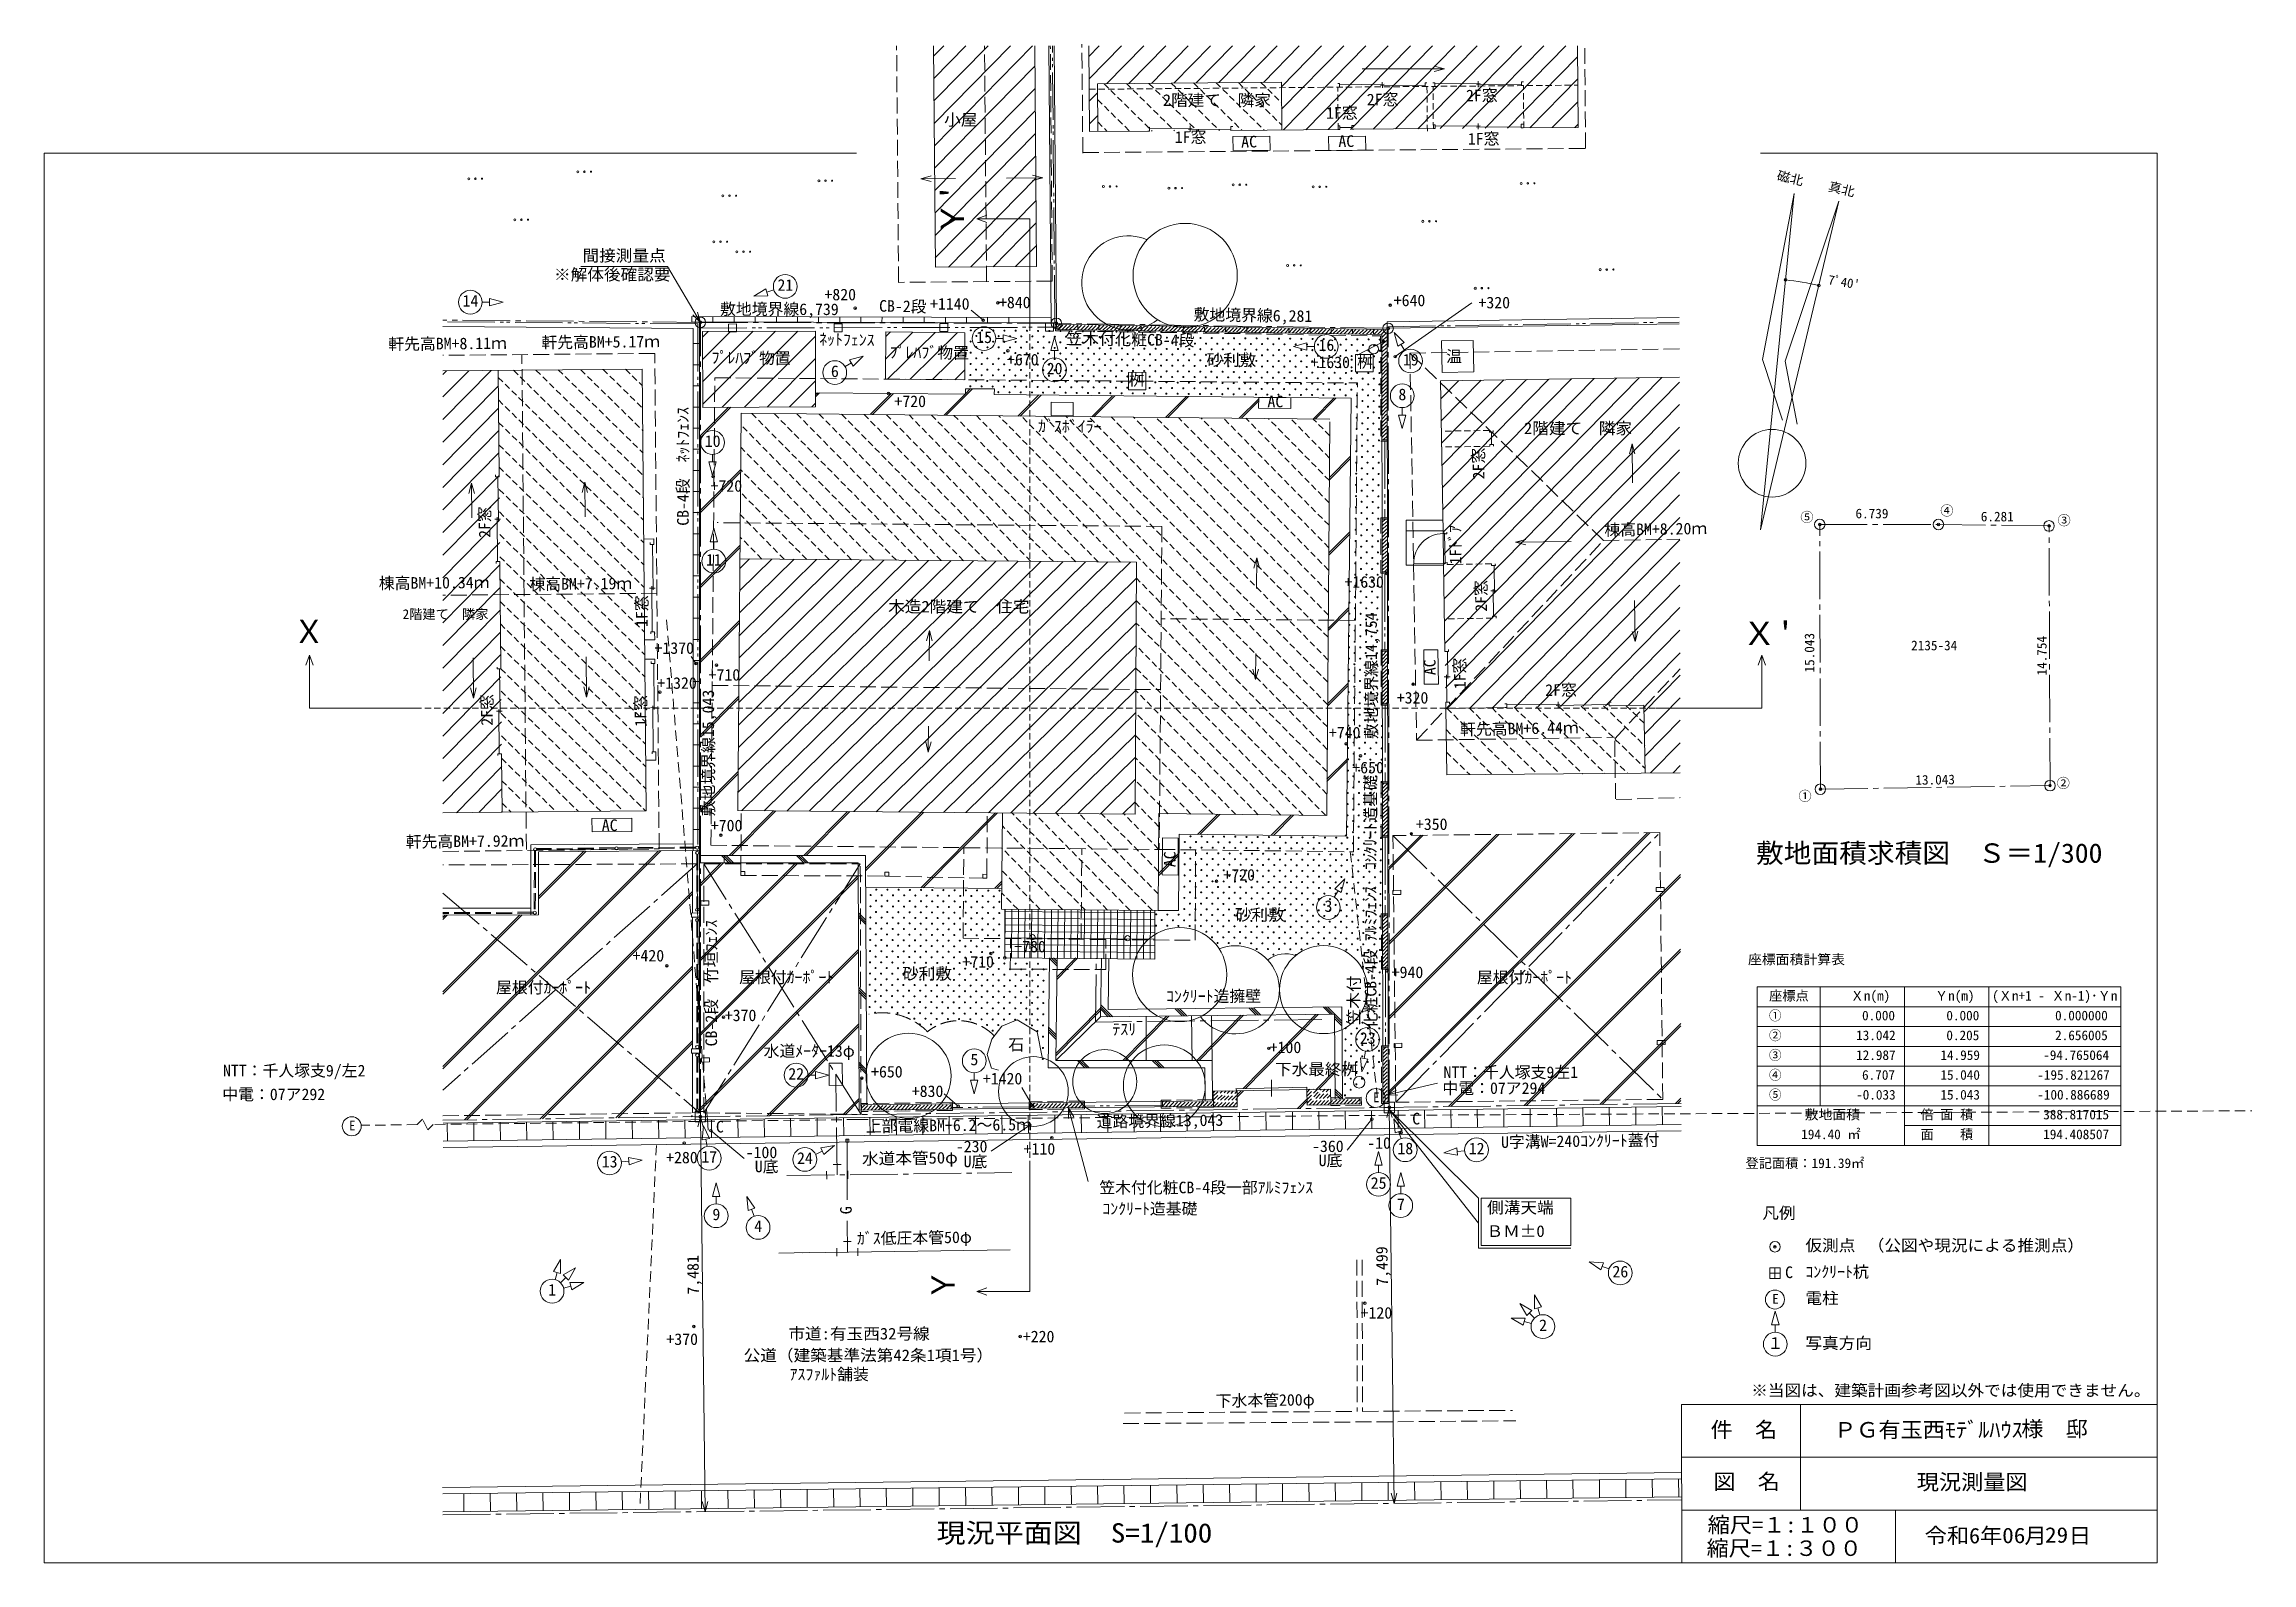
# Model space of a CAD drawing. Units: millimetres at full size, sheet at 1:100, with parts at 1:300. Extents: x -20000 to 21794, y -13350 to 15412.
import ezdxf
from ezdxf.enums import TextEntityAlignment as Align

# ---------------------------------------------------------------- set-up
doc = ezdxf.new("R2010")
doc.units = ezdxf.units.MM
doc.header["$LTSCALE"] = 100
doc.header["$PDMODE"] = 32
doc.header["$PDSIZE"] = 50
for name, pattern in [('CHAIN2', [12, 9, -1, 1, -1]), ('DASHED1', [1.8, 1.2, -0.6]), ('DASHED2', [3, 2, -1]), ('DASHED3', [4, 3, -1]), ('DOUBLE_CHAIN2', [12.8, 9, -1, 0.6, -0.6, 0.6, -1])]:
    doc.linetypes.add(name, pattern=pattern)
for name, color, linetype, lineweight in [('1-1_管路', 7, 'Continuous', 20), ('3-3', 7, 'Continuous', 13), ('3-9', 7, 'Continuous', 9), ('5-5', 7, 'Continuous', 13), ('6-0', 2, 'Continuous', 20), ('6-6', 4, 'CHAIN2', 9), ('6-8', 7, 'Continuous', 13), ('6-E', 4, 'DASHED3', 9), ('7-7', 7, 'Continuous', 9), ('8-0', 4, 'Continuous', 9), ('8-2', 7, 'Continuous', 13), ('8-6', 4, 'Continuous', 9), ('8-8', 7, 'Continuous', 13), ('9-0', 2, 'CHAIN2', 20), ('9-8', 4, 'Continuous', 9), ('A-A', 2, 'Continuous', 20), ('B-0', 7, 'CHAIN2', 13), ('C-0', 4, 'Continuous', 9)]:
    doc.layers.add(name, color=color, linetype=linetype, lineweight=lineweight)
for name, color, linetype in [('3-5', 3, 'Continuous'), ('3-F', 7, 'Continuous'), ('8-5', 3, 'Continuous'), ('8-9', 7, 'Continuous'), ('8-A', 7, 'Continuous'), ('8-E', 3, 'Continuous'), ('8-F', 7, 'Continuous')]:
    doc.layers.add(name, color=color, linetype=linetype)
doc.styles.add('ＭＳ ゴシック', font='')
doc.styles.get('ＭＳ ゴシック').set_extended_font_data('MS Gothic')

msp = doc.modelspace()

# ---------------------------------------------------------------- texts
at = {"layer": '1-1_管路', "style": 'ＭＳ ゴシック'}
for s, width, p in [('件\u3000名', 1.05, (11547.9, -11062.1)), ('ＰＧ有玉西ﾓﾃﾞﾙﾊｳｽ', 1.05, (13883.9, -11064.3)), ('\u3000様\u3000邸', 1.05, (17008.8, -11046.1)), ('図\u3000名', 1.05, (11600.4, -12045.2)), ('現況測量図', 1.05, (15449.2, -12052.5)), ('縮尺=１:１００', 1.05, (11491.8, -12864.4)), ('縮尺=１:３００', 1.05, (11470.8, -13307.1)), ('令和6年\u3000月\u3000日', 1.05, (15599.2, -13068.5)), ('06', 1.1, (17067.2, -13064.5)), ('29', 1.1, (17877.9, -13056))]:
    msp.add_text(s, height=293.3, dxfattribs=dict(at, width=width)).set_placement(p, align=Align.BOTTOM_LEFT)
at = {"layer": '3-3', "style": 'ＭＳ ゴシック'}
msp.add_text('2135-34', height=183.3, dxfattribs=at).set_placement((15343.5, 3878.1), align=Align.BOTTOM_LEFT)
at = {"layer": '3-5', "style": 'ＭＳ ゴシック', "width": 1.05}
msp.add_text('敷地面積求積図\u3000Ｓ＝1/300', height=366.6, dxfattribs=at).set_placement((12405.5, -201.2), align=Align.BOTTOM_LEFT)
at = {"layer": '3-9', "style": 'ＭＳ ゴシック'}
for s, p in [('④', (15895.4, 6431.2)), ('⑤', (13245.8, 6308.4)), ('③', (18115.1, 6247)), ('①', (13210.7, 1026.7)), ('②', (18099.6, 1270.7)), ('座標点', (12654.4, -2755.8)), ('Ｘn(m)', (14197.9, -2755.8)), ('Ｙn(m)', (15793.9, -2755.8)), ('(Ｘn+1 - Ｘn-1)･Ｙn', (16877.4, -2755.8)), ('0.000', (14414.4, -3130.8)), ('0.000', (16010.4, -3130.8)), ('0.000000', (18068.9, -3130.8)), ('13.042', (14301.9, -3505.8)), ('0.205', (16010.4, -3505.8)), ('2.656005', (18068.9, -3505.8)), ('12.987', (14301.9, -3880.8)), ('14.959', (15897.9, -3880.8)), ('-94.765064', (17843.9, -3880.8)), ('6.707', (14414.4, -4255.8)), ('15.040', (15897.9, -4255.8)), ('-195.821267', (17731.4, -4255.8)), ('-0.033', (14301.9, -4630.8)), ('15.043', (15897.9, -4630.8)), ('-100.886689', (17731.4, -4630.8)), ('倍 面 積', (15521.4, -5005.8)), ('388.817015', (17843.9, -5005.8)), ('194.40 ㎡', (13262.9, -5380.8)), ('面    積', (15521.4, -5380.8)), ('194.408507', (17843.9, -5380.8)), ('登記面積：191.39㎡', (12208.9, -5926.8))]:
    msp.add_text(s, height=183.3, dxfattribs=at).set_placement(p, align=Align.BOTTOM_LEFT)
for s, rotation, p in [('15.043', 90.211, (13566.8, 3512.9)), ('14.754', 90.211, (17964.7, 3456.2)), ('13.043', 0.898, (15426.3, 1329.8))]:
    msp.add_text(s, height=183.3, rotation=rotation, dxfattribs=at).set_placement(p, align=Align.BOTTOM_LEFT)
for s, width, p in [('座標面積計算表', 1.05, (12254.4, -2068.3)), ('①', 0.95, (12652.4, -3130.8)), ('②', 0.95, (12652.4, -3505.8)), ('③', 0.95, (12652.4, -3880.8)), ('④', 0.95, (12652.4, -4255.8)), ('⑤', 0.95, (12652.4, -4630.8)), ('敷地面積', 1.05, (13327.4, -5005.8))]:
    msp.add_text(s, height=183.3, dxfattribs=dict(at, width=width)).set_placement(p, align=Align.BOTTOM_LEFT)
at = {"layer": '3-F', "style": 'ＭＳ ゴシック'}
for s, p in [('6.739', (14290.1, 6377)), ('6.281', (16662.4, 6319.2))]:
    msp.add_text(s, height=183.3, dxfattribs=at).set_placement(p, align=Align.BOTTOM_LEFT)
at = {"layer": '5-5', "color": 3, "style": 'ＭＳ ゴシック', "width": 1.1}
msp.add_text("Ｙ'", height=439.9, rotation=90, dxfattribs=at).set_placement((-2453, 11773.6), align=Align.BOTTOM_LEFT)
at = {"layer": '5-5', "color": 3, "style": 'ＭＳ ゴシック'}
msp.add_text('Ｘ', height=439.9, dxfattribs=at).set_placement((-15287.6, 3936.6), align=Align.BOTTOM_LEFT)
at = {"layer": '5-5', "color": 3, "style": 'ＭＳ ゴシック', "width": 1.1}
msp.add_text("Ｘ'", height=439.9, dxfattribs=at).set_placement((12138.3, 3903.2), align=Align.BOTTOM_LEFT)
at = {"layer": '5-5', "color": 3, "style": 'ＭＳ ゴシック'}
msp.add_text('Ｙ', height=439.9, rotation=90, dxfattribs=at).set_placement((-2631.8, -8388.2), align=Align.BOTTOM_LEFT)
at = {"layer": '6-0', "color": 7, "style": 'ＭＳ ゴシック', "width": 1.05}
msp.add_text('木造2階建て\u3000住宅', height=219.9, rotation=0.031, dxfattribs=at).set_placement((-4023.4, 4583.5), align=Align.BOTTOM_LEFT)
at = {"layer": '6-0', "color": 7, "style": 'ＭＳ ゴシック'}
msp.add_text('ｺﾝｸﾘｰﾄ造擁壁', height=219.9, rotation=0.125, dxfattribs=at).set_placement((1238.2, -2794.6), align=Align.BOTTOM_LEFT)
at = {"layer": '6-8', "style": 'ＭＳ ゴシック'}
for s, rotation, p in [('ﾌﾟﾚﾊﾌﾞ物置', 359.425, (-7367.9, 9302.3)), ('ﾌﾟﾚﾊﾌﾞ物置', 359.425, (-3995.3, 9403.1)), ('AC', 359.425, (3156.5, 8471.1)), ('ｶﾞｽﾎﾞｲﾗｰ', 359.49, (-1184.9, 8003.8)), ('AC', 89.586, (1483.2, -175.6)), ('石', 0.125, (-1746.8, -3711.7))]:
    msp.add_text(s, height=219.9, rotation=rotation, dxfattribs=at).set_placement(p, align=Align.BOTTOM_LEFT)
at = {"layer": '6-8', "style": 'ＭＳ ゴシック', "width": 1.05}
for rotation, p in [(359.49, (-662.7, 9661.5)), (89.49, (4963.4, -3172.3))]:
    msp.add_text('笠木付', height=219.9, rotation=rotation, dxfattribs=at).set_placement(p, align=Align.BOTTOM_LEFT)
at = {"layer": '6-E', "color": 7, "style": 'ＭＳ ゴシック'}
msp.add_text('ﾃｽﾘ', height=219.9, rotation=0.125, dxfattribs=at).set_placement((223.2, -3420.1), align=Align.BOTTOM_LEFT)
at = {"layer": '7-7', "style": 'ＭＳ ゴシック'}
for s, p in [('+820', (-5228.6, 10494.7)), ('+1140', (-3229.7, 10318.1)), ('+840', (-1923.7, 10345.2)), ('+640', (5548.9, 10383.2)), ('+320', (7152.7, 10342.8)), ('+670', (-1772.5, 9261.7)), ('+1630', (3972.8, 9211.6)), ('+720', (-3903.9, 8472.5)), ('+720', (-7384.8, 6869.6)), ('+1630', (4615.4, 5051.7)), ('+1370', (-8445.6, 3799.3)), ('+1320', (-8393.3, 3137)), ('+710', (-7421.7, 3293)), ('+320', (5606.1, 2858.2)), ('+740', (4321.3, 2197.3)), ('+650', (4764.3, 1536.3)), ('+700', (-7380, 439.5)), ('+350', (5968, 464.7)), ('+720', (2324.4, -495.5)), ('+780', (-1634.6, -1854.1)), ('+420', (-8861.1, -2025.9)), ('+710', (-2617.7, -2142.1)), ('+940', (5509.9, -2340.2)), ('+370', (-7115.1, -3156)), ('+100', (3199.9, -3761.6)), ('+650', (-4345.8, -4223.6)), ('+1420', (-2230.6, -4354.5)), ('+830', (-3575.5, -4593.1)), ('-230', (-2741, -5640.4)), ('+110', (-1458.2, -5685.8)), ('-360', (4002.5, -5634.9)), ('-10', (5046.9, -5573.3)), ('+280', (-8225.5, -5848.1)), ('-100', (-6719.7, -5751.4)), ('U底', (-6546.3, -6017.6)), ('U底', (-2594.6, -5923.2)), ('U底', (4126.5, -5902.2)), ('+120', (4921.5, -8790.7)), ('+370', (-8220.3, -9289.4)), ('+220', (-1473.1, -9238.4))]:
    msp.add_text(s, height=219.9, dxfattribs=at).set_placement(p, align=Align.BOTTOM_LEFT)
at = {"layer": '7-7', "style": 'ＭＳ ゴシック', "width": 1.05}
for s, p in [('側溝天端', (7316.4, -6795.6)), ('ＢＭ±0', (7305.3, -7243.4))]:
    msp.add_text(s, height=219.9, dxfattribs=at).set_placement(p, align=Align.BOTTOM_LEFT)
at = {"layer": '8-0', "color": 7, "style": 'ＭＳ ゴシック', "width": 1.05}
for s, p in [('間接測量点', (-9808.8, 11232.1)), ('※解体後確認要', (-10347.6, 10872.8))]:
    msp.add_text(s, height=219.9, dxfattribs=at).set_placement(p, align=Align.BOTTOM_LEFT)
at = {"layer": '8-0', "color": 7, "style": 'ＭＳ ゴシック'}
for s, rotation, p in [('桝', 0.125, (531.5, 8882.2)), ('桝', 0.125, (4855.6, 9219.4)), ('上部電線BM+6.2～6.5ｍ', 0.666, (-4443.8, -5258))]:
    msp.add_text(s, height=219.9, rotation=rotation, dxfattribs=at).set_placement(p, align=Align.BOTTOM_LEFT)
for s, p in [('笠木付化粧CB-4段一部ｱﾙﾐﾌｪﾝｽ', (-25, -6416.7)), ('ｺﾝｸﾘｰﾄ造基礎', (32.3, -6818))]:
    msp.add_text(s, height=219.9, dxfattribs=at).set_placement(p, align=Align.BOTTOM_LEFT)
at = {"layer": '8-2', "style": 'ＭＳ ゴシック'}
for p in [(-7282.9, -5265.1), (5898, -5112.7), (12957.1, -8022.2)]:
    msp.add_text('C', height=219.9, dxfattribs=at).set_placement(p, align=Align.BOTTOM_LEFT)
at = {"layer": '8-2', "style": 'ＭＳ ゴシック', "width": 1.05}
for s, p in [('凡例', (12525.3, -6899.3)), ('仮測点', (13342.5, -7513.2)), ('（公図や現況による推測点）', (14522, -7513.2))]:
    msp.add_text(s, height=219.9, dxfattribs=at).set_placement(p, align=Align.BOTTOM_LEFT)
at = {"layer": '8-5', "style": 'ＭＳ ゴシック', "width": 1.1}
msp.add_text('現況平面図\u3000S=1/100', height=366.6, dxfattribs=at).set_placement((-3107, -13076.1), align=Align.BOTTOM_LEFT)
at = {"layer": '8-6', "color": 7, "style": 'ＭＳ ゴシック'}
for s, rotation, p in [('軒先高BM+8.11ｍ', 0.514, (-13484.5, 9555.9)), ('軒先高BM+5.17ｍ', 0.514, (-10585.7, 9587.6)), ('1Fﾄﾞｱ', 90.897, (6895.7, 5559.2)), ('棟高BM+10.34ｍ', 0.514, (-13663.8, 5026.1)), ('棟高BM+7.19ｍ', 0.514, (-10813, 5008.1)), ('軒先高BM+7.92ｍ', 0.514, (-13154.1, 131.1))]:
    msp.add_text(s, height=219.9, rotation=rotation, dxfattribs=at).set_placement(p, align=Align.BOTTOM_LEFT)
msp.add_text('温', height=219.9, dxfattribs=at).set_placement((6539.2, 9323.2), align=Align.BOTTOM_LEFT)
at = {"layer": '8-8', "style": 'ＭＳ ゴシック'}
for s, height, width, p in [('2階建て\u3000隣家', 219.9, 1.05, (1176.3, 14176.3)), ('小屋', 219.9, 1.05, (-2962.5, 13805.8)), ('砂利敷', 219.9, 1.05, (2003.9, 9256.4)), ('2階建て\u3000隣家', 219.9, 1.05, (8014.1, 7962)), ('砂利敷', 219.9, 1.05, (2542.1, -1250.9)), ('砂利敷', 219.9, 1.05, (-3758.1, -2366)), ('下水最終桝', 219.9, 1.05, (3300.1, -4176.8)), ('E', 183.3, 0.95, (5159.2, -4680.2)), ('E', 183.3, 0.95, (-14225.4, -5215.7)), ('E', 183.3, 0.95, (12717, -8496.9)), ('市道:有玉西32号線', 219.9, 1.05, (-5911.3, -9185.2)), ('公道（建築基準法第42条1項1号）', 219.9, 1.05, (-6758.2, -9595.1))]:
    msp.add_text(s, height=height, dxfattribs=dict(at, width=width)).set_placement(p, align=Align.BOTTOM_LEFT)
for s, height, rotation, p in [('1F窓', 219.9, 0.484, (4268.6, 13933)), ('2F窓', 219.9, 0.484, (5038.9, 14186.7)), ('2F窓', 219.9, 0.484, (6917.7, 14263.8)), ('1F窓', 219.9, 0.484, (1404.1, 13475.1)), ('AC', 219.9, 0.484, (2662, 13387.7)), ('AC', 219.9, 0.484, (4502.3, 13397.4)), ('1F窓', 219.9, 0.484, (6952.7, 13443.6)), ("7ﾟ40'", 176, 350.469, (13754.8, 10815.7)), ('CB-2段', 219.9, 359.09, (-4196.4, 10280.7)), ('ﾈｯﾄﾌｪﾝｽ', 219.9, 359.09, (-5331.3, 9648.7)), ('化粧CB-4段', 219.9, 359.09, (275.7, 9649.1)), ('CB-4段\u3000ﾈｯﾄﾌｪﾝｽ', 219.9, 90.022, (-7732.4, 6291.6)), ('2F窓', 219.9, 90.897, (7332.1, 7172.1)), ('2F窓', 219.9, 90.514, (-11484.5, 6063.5)), ('棟高BM+8.20ｍ', 219.9, 0.897, (9539.4, 6037.8)), ('2F窓', 219.9, 90.897, (7380, 4665.7)), ('1F窓', 219.9, 90.514, (-8509.6, 4374.9)), ('1F窓', 219.9, 90.897, (6978.3, 3197)), ('AC', 219.9, 90.897, (6410.3, 3463.6)), ('2F窓', 219.9, 90.514, (-11442.1, 2505.6)), ('1F窓', 219.9, 90.514, (-8530.6, 2482.9)), ('2F窓', 219.9, 0.51, (8417.5, 3003.1)), ('軒先高BM+6.44ｍ', 219.9, 0.897, (6807.1, 2259.1)), ('化粧CB-4段 ｱﾙﾐﾌｪﾝｽ\u3000ｺﾝｸﾘｰﾄ造基礎', 219.9, 90.065, (5288.9, -3227.7)), ('CB-2段\u3000竹垣ﾌｪﾝｽ', 219.9, 90, (-7196, -3568.8)), ('U字溝W=240ｺﾝｸﾘｰﾄ蓋付', 219.9, 0.773, (7582.8, -5557.2)), ('G', 219.9, 90.125, (-4646.3, -6747.6)), ('ｶﾞｽ低圧本管50φ', 219.9, 0.773, (-4611.5, -7384.1)), ('下水本管200φ', 219.9, 0.773, (2179.2, -10458.3))]:
    msp.add_text(s, height=height, rotation=rotation, dxfattribs=at).set_placement(p, align=Align.BOTTOM_LEFT)
at = {"layer": '8-8', "style": 'ＭＳ ゴシック', "width": 1.05}
for s, height, rotation, p in [('磁北', 176, 346.636, (12776.9, 12797.3)), ('真北', 176, 346.636, (13750.6, 12588.6)), ('水道本管50φ', 219.9, 0.773, (-4515.4, -5873.4))]:
    msp.add_text(s, height=height, rotation=rotation, dxfattribs=at).set_placement(p, align=Align.BOTTOM_LEFT)
at = {"layer": '8-8', "style": 'ＭＳ ゴシック'}
for s, height, p in [('2階建て\u3000隣家', 183.3, (-13214.1, 4470.9)), ('AC', 219.9, (-9443.8, 444.3)), ('屋根付ｶｰﾎﾟｰﾄ', 219.9, (-11445.7, -2628.4)), ('屋根付ｶｰﾎﾟｰﾄ', 219.9, (-6843.6, -2434)), ('屋根付ｶｰﾎﾟｰﾄ', 219.9, (7121.9, -2436.7)), ('水道ﾒｰﾀｰ13φ', 219.9, (-6380.5, -3831.4)), ('NTT：千人塚支9左1', 219.9, (6490.9, -4233.4)), ('中電：07ア294', 219.9, (6471, -4535.3)), ('24', 219.9, (-5747.4, -5859.9)), ('ｱｽﾌｧﾙﾄ舗装', 219.9, (-5888.1, -9953.8))]:
    msp.add_text(s, height=height, dxfattribs=at).set_placement(p, align=Align.BOTTOM_LEFT)
at = {"layer": '8-9', "style": 'ＭＳ ゴシック', "width": 1.05}
msp.add_text('※当図は、建築計画参考図以外では使用できません。', height=219.9, dxfattribs=at).set_placement((12316.1, -10259.7), align=Align.BOTTOM_LEFT)
at = {"layer": '8-A', "style": 'ＭＳ ゴシック', "width": 1.05}
msp.add_text('電柱', height=219.9, dxfattribs=at).set_placement((13342.5, -8513.2), align=Align.BOTTOM_LEFT)
at = {"layer": '8-F', "style": 'ＭＳ ゴシック'}
msp.add_text('ｺﾝｸﾘｰﾄ杭', height=219.9, dxfattribs=at).set_placement((13342.5, -8013.2), align=Align.BOTTOM_LEFT)
at = {"layer": '9-0', "color": 7, "style": 'ＭＳ ゴシック'}
for s, rotation, p in [('敷地境界線6,739', 359.847, (-7206.1, 10220.9)), ('敷地境界線6,281', 359.134, (1757.2, 10118.5)), ('敷地境界線14,754', 90.086, (5299.5, 2251.2)), ('敷地境界線15,043', 90, (-7253, 788.4)), ('道路境界線13,043', 0.773, (-73.3, -5170.6))]:
    msp.add_text(s, height=219.9, rotation=rotation, dxfattribs=at).set_placement(p, align=Align.BOTTOM_LEFT)
at = {"layer": '9-8', "color": 7, "style": 'ＭＳ ゴシック'}
for s, p in [('7,499', (5505.5, -8100.9)), ('7,481', (-7536.6, -8267.9))]:
    msp.add_text(s, height=219.9, rotation=90.694, dxfattribs=at).set_placement(p, align=Align.BOTTOM_LEFT)
at = {"layer": 'A-A', "color": 7, "style": 'ＭＳ ゴシック'}
for s, p in [('21', (-6118, 10674.5)), ('14', (-12079.3, 10375)), ('15', (-2355.3, 9685.3)), ('16', (4124.2, 9537.9)), ('6', (-5106, 9042.4)), ('20', (-1021.4, 9094.1)), ('19', (5720.8, 9261)), ('8', (5637.3, 8603.4)), ('10', (-7493.7, 7717.9)), ('11', (-7470.5, 5471.5)), ('3', (4238.5, -1087.9)), ('23', (4905.7, -3587)), ('5', (-2465.1, -3992)), ('22', (-5912.9, -4263.5)), ('18', (5618.5, -5676.7)), ('12', (6968.6, -5678.7)), ('13', (-9444.4, -5927)), ('17', (-7558.4, -5836.5)), ('25', (5113, -6331.4)), ('9', (-7350.1, -6926)), ('7', (5609.4, -6733)), ('4', (-6556.8, -7147.6)), ('26', (9689.1, -8009.5)), ('1', (-10457.3, -8354.2)), ('2', (8300.9, -9025.6)), ('１', (12625.7, -9362.8))]:
    msp.add_text(s, height=219.9, dxfattribs=at).set_placement(p, align=Align.BOTTOM_LEFT)
at = {"layer": 'A-A', "color": 7, "style": 'ＭＳ ゴシック', "width": 1.05}
msp.add_text('写真方向', height=219.9, dxfattribs=at).set_placement((13342.5, -9363.2), align=Align.BOTTOM_LEFT)
at = {"layer": 'B-0', "style": 'ＭＳ ゴシック'}
for s, p in [('NTT：千人塚支9/左2', (-16614.8, -4203)), ('中電：07ア292', (-16627.4, -4651.9))]:
    msp.add_text(s, height=219.9, dxfattribs=at).set_placement(p, align=Align.BOTTOM_LEFT)

# ---------------------------------------------------------------- linework, layer by layer
at = {"layer": '1-1_管路', "color": 2}
for p, q in [((-20000, 13350), (-20000, -13350)), ((-20000, 13350), (-4623.9, 13350)), ((12490.3, 13350), (20000, 13350)), ((20000, 13350), (20000, -13350)), ((10998.6, -10350), (19998.6, -10350)), ((10998.6, -10350), (11000, -13350)), ((19998.6, -10350), (20000, -13350)), ((441.3, -13350), (20000, -13350)), ((11000, -13350), (20000, -13350))]:
    msp.add_line(p, q, dxfattribs=at)
at = {"layer": '1-1_管路', "lineweight": 13}
for p, q in [((13248.6, -10350), (13249.5, -12350)), ((10999.1, -11350), (19999.1, -11350)), ((10999.5, -12350), (19999.5, -12350)), ((15049.5, -12350), (15050, -13350))]:
    msp.add_line(p, q, dxfattribs=at)
at = {"layer": '1-1_管路', "color": 2}
msp.add_lwpolyline([(-20000, -13350), (258.1, -13350), (441.3, -13350)], dxfattribs=at)
at = {"layer": '3-3'}
for centre in [(13614.2, 6315.9), (15860.7, 6314.8), (17954.3, 6287.7), (13625.2, 1301.5), (17972.4, 1369.7)]:
    msp.add_circle(centre, 100, dxfattribs=at)
at = {"layer": '3-9', "color": 2, "linetype": 'CHAIN2', "lineweight": 20}
msp.add_line((13625.2, 1301.5), (17972.4, 1369.7), dxfattribs=at)
at = {"layer": '3-9', "lineweight": 13}
for p, q in [((12428.4, -2443.3), (19312.4, -2443.3)), ((12428.4, -2443.3), (12428.4, -5443.3)), ((19312.4, -2443.3), (19312.4, -5443.3)), ((12428.4, -5443.3), (19312.4, -5443.3))]:
    msp.add_line(p, q, dxfattribs=at)
at = {"layer": '3-9', "color": 4}
for p, q in [((13624.4, -2443.3), (13624.4, -4693.3)), ((15220.4, -2443.3), (15220.4, -5443.3)), ((16816.4, -2443.3), (16816.4, -5443.3)), ((12428.4, -2818.3), (19312.4, -2818.3)), ((12428.4, -3193.3), (19312.4, -3193.3)), ((12428.4, -3568.3), (19312.4, -3568.3)), ((12428.4, -3943.3), (19312.4, -3943.3)), ((12428.4, -4318.3), (19312.4, -4318.3)), ((12428.4, -4693.3), (19312.4, -4693.3)), ((15220.4, -5068.3), (19312.4, -5068.3)), ((15220.4, -5443.3), (19312.4, -5443.3))]:
    msp.add_line(p, q, dxfattribs=at)
at = {"layer": '3-9', "color": 2, "linetype": 'CHAIN2', "lineweight": 20}
for points in [[(13625.2, 1301.5), (13614.2, 6315.9), (15860.7, 6314.8)], [(17972.4, 1369.7), (17954.3, 6287.7), (15860.7, 6314.8)]]:
    msp.add_lwpolyline(points, dxfattribs=at)
at = {"layer": '3-9', "color": 2}
for p in [(13614.2, 6315.9), (15860.7, 6314.8), (17954.3, 6287.7), (13625.2, 1301.5), (17972.4, 1369.7)]:
    msp.add_point(p, dxfattribs=at)
at = {"layer": '5-5'}
for p, q in [((-2341.1, 12101.9), (-2153.2, 12170.3)), ((-2341.1, 12101.9), (-2153.2, 12033.5)), ((-1341.1, 12101.9), (-2341.1, 12101.9)), ((-1341.1, 10101.9), (-1341.1, 12101.9)), ((-14976.3, 3838.7), (-15044.7, 3650.8)), ((12517.6, 3838.7), (12449.2, 3650.8)), ((12517.6, 3838.7), (12586, 3650.8)), ((12517.6, 2838.7), (12517.6, 3838.7)), ((-14976.3, 2838.7), (-12976.3, 2838.7)), ((10517.6, 2838.7), (12517.6, 2838.7)), ((-1341.1, -8212.6), (-1341.1, -5743.7)), ((-2341.1, -8212.6), (-2153.2, -8144.2)), ((-1341.1, -8212.6), (-2341.1, -8212.6)), ((-2341.1, -8212.6), (-2153.2, -8281))]:
    msp.add_line(p, q, dxfattribs=at)
at = {"layer": '5-5', "color": 3, "linetype": 'DASHED1'}
msp.add_line((-1341.1, 10101.9), (-1341.1, -6212.6), dxfattribs=at)
at = {"layer": '5-5'}
msp.add_lwpolyline([(-14976.3, 2838.7), (-14976.3, 3838.7), (-14907.9, 3650.8)], dxfattribs=at)
at = {"layer": '5-5', "color": 3, "linetype": 'DASHED1'}
msp.add_lwpolyline([(-12976.3, 2838.7), (-7616.3, 2838.7), (10517.6, 2838.7)], dxfattribs=at)
at = {"layer": '6-0'}
for p, q in [((-7716.2, 10024.4), (-12451.3, 10065.5)), ((-7537.8, 9971.5), (-5400.8, 9976.2)), ((-7531.8, 8533.9), (-7537.8, 9971.5)), ((-5394.8, 8542.8), (-5400.8, 9976.2)), ((-4069.7, 9070), (-4069, 9962.3)), ((-2569, 9947.2), (-4069, 9962.3)), ((-2569.7, 9055), (-2569, 9947.2)), ((-2569.7, 9055), (-4069.7, 9070)), ((-7531.8, 8533.9), (-5394.8, 8542.8)), ((-6866.1, 893), (-6801.9, 8421.4)), ((4340.5, 8309.7), (-6801.9, 8421.4)), ((4279.6, 801), (4338.8, 8257.4)), ((682.1, 5600.2), (-6825.4, 5664.3)), ((-1874.2, -969), (-1858.6, 853.6)), ((-6812, -331.1), (-6811.4, -256.1)), ((-6737, -331.8), (-6812, -331.1)), ((-6811.4, -256.1), (-6736.4, -256.8)), ((-6736.4, -256.8), (-6737, -331.8)), ((-4085.1, -268.2), (-4085.8, -343.2)), ((-4085.8, -343.2), (-4010.8, -343.8)), ((-4010.1, -268.8), (-4085.1, -268.2)), ((-4010.8, -343.8), (-4010.1, -268.8)), ((-2229.3, -310), (-2229.9, -385)), ((-2229.9, -385), (-2154.9, -385.6)), ((-2154.3, -310.6), (-2229.3, -310)), ((-2154.9, -385.6), (-2154.3, -310.6)), ((-1874.2, -969), (1089.9, -995.4))]:
    msp.add_line(p, q, dxfattribs=at)
at = {"layer": '6-0', "color": 4, "lineweight": 9}
for p, q in [((-2559.2, 8781.6), (-5396, 8810.1)), ((-2558.1, 8881.9), (-2559.2, 8781.6)), ((-2558.1, 8881.9), (-2011.4, 8883.1)), ((-2011.4, 8883.1), (-2012.5, 8776.2)), ((4742.1, 8708.4), (-2012.5, 8776.2)), ((4657.6, 411.5), (4742.1, 8708.4)), ((1474.8, -998.2), (1485.3, 449.5)), ((1485.3, 449.5), (4657.6, 411.5)), ((-7593.2, 46.7), (-4448.3, 48.4)), ((-7127.5, -93), (-7128.7, 47)), ((-4448.3, 48.4), (-4428.7, -4675.3)), ((-4445.8, -554.3), (-1870.8, -576.2)), ((1089.9, -995.4), (1474.8, -998.2)), ((142.3, -2867.9), (154.5, -1902.8)), ((4564.7, -2818.7), (142.3, -2867.9)), ((4577.2, -4563.2), (4564.7, -2818.7)), ((0.5, -3009.5), (-850, -3837.5)), ((861.1, -2999.9), (862.9, -3837.5)), ((1731.1, -3841.7), (1721.6, -2990.4)), ((2111, -3837.5), (2101.6, -2986.1)), ((1972.1, -3977.5), (1976.8, -4603.3))]:
    msp.add_line(p, q, dxfattribs=at)
at = {"layer": '6-0', "color": 7, "linetype": 'DASHED3', "lineweight": 13}
for p, q in [((4785, 116.4), (4860.8, 8995.2)), ((1161.3, 6278.4), (-7258.1, 6350.2)), ((1161.3, 6278.4), (1109.1, 160.2)), ((4822.4, 4498.5), (1146.3, 4529.9)), ((-7352.6, 3266.7), (1137.3, 3187.5)), ((-7378.5, 239.4), (1109.1, 160.2)), ((-2604, -1521.3), (-2589.3, 194.7)), ((-369.7, -1540.4), (-355.1, 175.7)), ((1109.1, 161.3), (4785, 116.4)), ((1790.7, -1558.8), (1799, 152.9)), ((-7510.8, -112.4), (-4550, -110.8)), ((-7510.8, -4828.6), (-7510.8, -112.4)), ((-4535.6, -4856.1), (-4550, -110.8)), ((-2604, -1521.3), (1790.7, -1558.8)), ((-1709.7, -2105.6), (-1704.8, -1529)), ((95.4, -2114.4), (100.2, -1544.4)), ((-1709.7, -2105.6), (95.4, -2114.4))]:
    msp.add_line(p, q, dxfattribs=at)
at = {"layer": '6-0', "linetype": 'DASHED3'}
for p, q in [((-6811.4, -256.1), (-6801.5, 895.8)), ((-2154.3, -310.6), (-2144.3, 856)), ((-6812, -331.1), (-4085.8, -343.2)), ((-4085.8, -343.2), (-2229.9, -385))]:
    msp.add_line(p, q, dxfattribs=at)
at = {"layer": '6-0', "color": 7, "linetype": 'DASHED3', "lineweight": 13}
msp.add_lwpolyline([(-7378.5, 239.4), (-7302.9, 9094.1), (4860.8, 8995.2)], dxfattribs=at)
at = {"layer": '6-0'}
for points in [[(-6864.6, 896.3), (651.5, 832.2), (682.1, 5600.2)], [(1089.9, -995.4), (1103.1, 839.1), (4279.6, 801)]]:
    msp.add_lwpolyline(points, dxfattribs=at)
for points in [[(-7416.8, -891.1), (-7566.8, -892.9), (-7567.8, -812.9), (-7417.8, -811.1)], [(-7593.1, -1041.8), (-7743.1, -1043.6), (-7742.2, -1123.6), (-7592.2, -1121.8)], [(-7592.2, -3694.3), (-7742.2, -3696.1), (-7743.1, -3616.1), (-7593.1, -3614.3)], [(-7404, -3784.4), (-7554, -3786.1), (-7553, -3866.1), (-7403, -3864.3)]]:
    msp.add_lwpolyline(points, close=True, dxfattribs=at)
at = {"layer": '6-0', "color": 4, "lineweight": 9}
msp.add_lwpolyline([(1972.1, -3977.5), (-991.8, -3977.5), (-965.4, -1890.4)], dxfattribs=at)
at = {"layer": '6-0'}
for centre in [(-1289.1, -1501.2), (511, -1519.9)]:
    msp.add_circle(centre, 50, dxfattribs=at)
at = {"layer": '6-0', "color": 3}
for centre, radius in [((1496.7, -2209), 891.4), ((4219.6, -2494), 833.7), ((-3634.9, -4126.8), 805.8), ((77.4, -4236.3), 605.6), ((1205.8, -4315.4), 775.5), ((-1272.2, -4423.2), 660)]:
    msp.add_circle(centre, radius, dxfattribs=at)
for centre, radius, start, end in [((2551.1, -2497.7), 833.7, 217.74426, 111.63565), ((3501, -2372.2), 556.5, 70.016, 127.49113)]:
    msp.add_arc(centre, radius, start, end, dxfattribs=at)
at = {"layer": '6-0', "color": 4, "linetype": 'DASHED3', "lineweight": 9}
for centre, radius, start, end in [((-4134.8, -4133.9), 1201.6, 44.52095, 102.08056), ((-2688.6, -4017.2), 935, 43.88886, 129.08364)]:
    msp.add_arc(centre, radius, start, end, dxfattribs=at)
at = {"layer": '6-6'}
for p, q in [((-4535.6, -4856.1), (-7510.8, -112.4)), ((-4550, -110.8), (-7510.5, -4828.6))]:
    msp.add_line(p, q, dxfattribs=at)
at = {"layer": '6-8', "linetype": 'DASHED3'}
for p, q in [((-856.6, 9984.8), (-857.8, 10125.5)), ((5303.4, 7891.5), (5445.7, 7891.7)), ((5305, 6441.5), (5447.9, 6441.7)), ((5305, 6441.5), (5306.2, 5391.5)), ((5306.2, 5391.5), (5449.5, 5391.7)), ((5307.9, 3941.5), (5432.9, 3941.7)), ((5307.9, 3941.5), (5309.1, 2891.5)), ((5309.1, 2891.5), (5434.1, 2891.7)), ((5310.7, 1441.5), (5435.7, 1441.7)), ((5310.7, 1441.5), (5311.9, 391.5)), ((5311.9, 391.5), (5436.9, 391.7)), ((5313.5, -1058.5), (5438.5, -1058.3)), ((5316.4, -3558.5), (5462.9, -3558.3)), ((5316.4, -3558.5), (5317.6, -4651.7)), ((2134, -4577.1), (1144.8, -4588.1)), ((1146.5, -4738.1), (1144.8, -4588.1)), ((4933.6, -4529.5), (4354.9, -4540.8)), ((4936.5, -4679.5), (4933.6, -4529.5)), ((-2803.3, -4782.2), (-4535.8, -4801.5)), ((-1353.3, -4766), (-1355, -4616)), ((-303.4, -4754.3), (-1353.3, -4766)), ((2135.7, -4727.1), (1146.5, -4738.1)), ((4356.7, -4677.1), (4356.6, -4690.8)), ((4936.5, -4679.5), (4357.1, -4690.8)), ((5464.5, -4653.1), (5317.6, -4651.7))]:
    msp.add_line(p, q, dxfattribs=at)
at = {"layer": '6-8'}
for p, q in [((-934.3, 8632.1), (-516.9, 8627.9)), ((-516.9, 8627.9), (-519.5, 8375.5)), ((-7593.1, -93.3), (-4587.7, -91.7)), ((-4587.7, -91.7), (-4568.3, -4776.9)), ((-1813.4, -1890.4), (-1813.4, -969.6)), ((1026.6, -1915.7), (1026.6, -994.8)), ((-1813.4, -1890.4), (1026.6, -1915.7)), ((-850, -3837.5), (-825.4, -1890.4)), ((0.5, -3009.5), (14.5, -1901.1)), ((4425.7, -2960.2), (0.5, -3009.5)), ((4437.2, -4564.2), (4425.7, -2960.2)), ((2111, -3837.5), (-850, -3837.5)), ((2111, -3837.5), (2116.8, -4602.3)), ((2561, -4371), (3902.4, -4342.4)), ((2561, -4371), (2582.1, -4418.3)), ((2561.9, -4411), (3903.2, -4382.4)), ((3232.8, -4519.9), (3232.2, -4204.7)), ((3902.4, -4342.4), (3903.2, -4382.4)), ((4353.2, -4377.1), (4356.7, -4677.1)), ((4909.1, -4555), (4355.4, -4565.8)), ((2135.4, -4702.1), (-4568.3, -4776.9)), ((2134.3, -4602.1), (-4528.4, -4676.5)), ((-1328.6, -4740.7), (-1329.7, -4640.7)), ((-328.7, -4729.6), (-329.8, -4629.6)), ((1171.2, -4712.8), (1170.1, -4612.8))]:
    msp.add_line(p, q, dxfattribs=at)
at = {"layer": '6-8', "linetype": 'DOUBLE_CHAIN2'}
for p, q in [((-1329, -4710.7), (-2828.9, -4727.5)), ((1170.9, -4682.8), (-329, -4699.6))]:
    msp.add_line(p, q, dxfattribs=at)
at = {"layer": '6-8', "linetype": 'DASHED3'}
for points in [[(-856.6, 9984.8), (5301.1, 9886.9), (5303.4, 7891.5)], [(5313.5, -1058.5), (5314.7, -2108.5), (5460.7, -2108.3)], [(-2803.3, -4782.2), (-2804.9, -4632.2), (-4536.3, -4651.5)], [(-303.4, -4754.3), (-305.1, -4604.3), (-1355, -4616)]]:
    msp.add_lwpolyline(points, dxfattribs=at)
at = {"layer": '6-8', "color": 4, "lineweight": 9}
for points in [[(855, 9196.8), (525, 9196.1), (525.7, 8866.1), (855.7, 8866.8)], [(5156.5, 9534.2), (4826.5, 9533.5), (4827.3, 9203.5), (5157.3, 9204.2)]]:
    msp.add_lwpolyline(points, close=True, dxfattribs=at)
at = {"layer": '6-8'}
for points in [[(-519.5, 8375.5), (-936.8, 8379.7), (-934.3, 8632.1)], [(-1579.1, -3065.7), (-1870.9, -3184.3), (-2057.1, -3432.5), (-2146.2, -3723.4), (-2068.7, -3979.3), (-1933, -4018.1)], [(-1579.1, -3065.7), (-1199.3, -3295.6), (-1109.4, -3775.4)], [(3906.8, -4682.3), (3903.2, -4382.4), (4353.2, -4377.1)]]:
    msp.add_lwpolyline(points, dxfattribs=at)
for points in [[(2993.4, 8721.3), (3600.9, 8715.2), (3598.9, 8512.9), (2991.4, 8519)], [(1465.3, -323.5), (1470.4, 376.5), (1170.4, 378.7), (1165.3, -321.3)], [(2585.5, -4710.7), (2135.6, -4716), (2132, -4416), (2582, -4410.7)]]:
    msp.add_lwpolyline(points, close=True, dxfattribs=at)
msp.add_circle((5168.9, 9637), 90, dxfattribs=at)
at = {"layer": '6-E', "color": 3, "linetype": 'DASHED1'}
for p, q in [((-832.1, 10046.5), (-769, 10108.4)), ((-799, 10008.9), (-698.8, 10107.3)), ((-728.8, 10007.8), (-628.6, 10106.2)), ((-658.6, 10006.7), (-558.4, 10105.1)), ((-588.4, 10005.5), (-488.2, 10104)), ((-518.2, 10004.4), (-418, 10102.8)), ((-447.9, 10003.3), (-347.8, 10101.7)), ((-377.7, 10002.2), (-277.5, 10100.6)), ((-307.5, 10001.1), (-207.3, 10099.5)), ((-237.3, 10000), (-137.1, 10098.4)), ((-167.1, 9998.8), (-66.9, 10097.3)), ((-96.9, 9997.7), (3.3, 10096.1)), ((-26.7, 9996.6), (73.5, 10095)), ((43.5, 9995.5), (143.7, 10093.9)), ((113.8, 9994.4), (214, 10092.8)), ((184, 9993.3), (284.2, 10091.7)), ((254.2, 9992.1), (354.4, 10090.6)), ((324.4, 9991), (424.6, 10089.4)), ((394.6, 9989.9), (494.8, 10088.3)), ((464.8, 9988.8), (565, 10087.2)), ((535, 9987.7), (635.2, 10086.1)), ((605.3, 9986.6), (705.4, 10085)), ((675.5, 9985.5), (775.7, 10083.9)), ((745.7, 9984.3), (845.9, 10082.8)), ((815.9, 9983.2), (916.1, 10081.6)), ((886.1, 9982.1), (986.3, 10080.5)), ((956.3, 9981), (1056.5, 10079.4)), ((1026.5, 9979.9), (1126.7, 10078.3)), ((1096.7, 9978.8), (1196.9, 10077.2)), ((1167, 9977.6), (1267.1, 10076.1)), ((1237.2, 9976.5), (1337.4, 10074.9)), ((1307.4, 9975.4), (1407.6, 10073.8)), ((1377.6, 9974.3), (1477.8, 10072.7)), ((1447.8, 9973.2), (1548, 10071.6)), ((1518, 9972.1), (1618.2, 10070.5)), ((1588.2, 9970.9), (1688.4, 10069.4)), ((1658.4, 9969.8), (1758.6, 10068.3)), ((1728.7, 9968.7), (1828.8, 10067.1)), ((1798.9, 9967.6), (1899.1, 10066)), ((1869.1, 9966.5), (1969.3, 10064.9)), ((1939.3, 9965.4), (2039.5, 10063.8)), ((2009.5, 9964.3), (2109.7, 10062.7)), ((2079.7, 9963.1), (2179.9, 10061.6)), ((2149.9, 9962), (2250.1, 10060.4)), ((2220.1, 9960.9), (2320.3, 10059.3)), ((2290.4, 9959.8), (2390.5, 10058.2)), ((2360.6, 9958.7), (2460.8, 10057.1)), ((2430.8, 9957.6), (2531, 10056)), ((2501, 9956.4), (2601.2, 10054.9)), ((2571.2, 9955.3), (2671.4, 10053.7)), ((2641.4, 9954.2), (2741.6, 10052.6)), ((2711.6, 9953.1), (2811.8, 10051.5)), ((2781.9, 9952), (2882, 10050.4)), ((2852.1, 9950.9), (2952.3, 10049.3)), ((2922.3, 9949.7), (3022.5, 10048.2)), ((2992.5, 9948.6), (3092.7, 10047.1)), ((3062.7, 9947.5), (3162.9, 10045.9)), ((3132.9, 9946.4), (3233.1, 10044.8)), ((3203.1, 9945.3), (3303.3, 10043.7)), ((3273.3, 9944.2), (3373.5, 10042.6)), ((3343.6, 9943.1), (3443.7, 10041.5)), ((3413.8, 9941.9), (3514, 10040.4)), ((3484, 9940.8), (3584.2, 10039.2)), ((3554.2, 9939.7), (3654.4, 10038.1)), ((3624.4, 9938.6), (3724.6, 10037)), ((3694.6, 9937.5), (3794.8, 10035.9)), ((3764.8, 9936.4), (3865, 10034.8)), ((3835, 9935.2), (3935.2, 10033.7)), ((3905.3, 9934.1), (4005.4, 10032.5)), ((3975.5, 9933), (4075.7, 10031.4)), ((4045.7, 9931.9), (4145.9, 10030.3)), ((4115.9, 9930.8), (4216.1, 10029.2)), ((4186.1, 9929.7), (4286.3, 10028.1)), ((4256.3, 9928.5), (4356.5, 10027)), ((4326.5, 9927.4), (4426.7, 10025.9)), ((4396.7, 9926.3), (4496.9, 10024.7)), ((4467, 9925.2), (4567.1, 10023.6)), ((4537.2, 9924.1), (4637.4, 10022.5)), ((4607.4, 9923), (4707.6, 10021.4)), ((4677.6, 9921.9), (4777.8, 10020.3)), ((4747.8, 9920.7), (4848, 10019.2)), ((4818, 9919.6), (4918.2, 10018)), ((4888.2, 9918.5), (4988.4, 10016.9)), ((4958.4, 9917.4), (5058.6, 10015.8)), ((5028.7, 9916.3), (5128.9, 10014.7)), ((5098.9, 9915.2), (5199.1, 10013.6)), ((5169.1, 9914), (5269.3, 10012.5)), ((5239.3, 9912.9), (5339.5, 10011.3)), ((5309.5, 9911.8), (5409.7, 10010.2)), ((5326.2, 9858.1), (5426.1, 9956.2)), ((5326.2, 9788.1), (5426.1, 9886.2)), ((5326.3, 9718.1), (5426.2, 9816.2)), ((5326.4, 9648), (5426.3, 9746.2)), ((5326.5, 9578), (5426.4, 9676.2)), ((5326.6, 9508), (5426.5, 9606.2)), ((5326.6, 9438), (5426.5, 9536.1)), ((5326.7, 9368), (5426.6, 9466.1)), ((5326.8, 9298), (5426.7, 9396.1)), ((5326.9, 9228), (5426.8, 9326.1)), ((5327, 9158), (5426.9, 9256.1)), ((5327, 9088), (5426.9, 9186.1)), ((5327.1, 9017.9), (5427, 9116.1)), ((5327.2, 8947.9), (5427.1, 9046.1)), ((5327.3, 8877.9), (5427.2, 8976)), ((5327.4, 8807.9), (5427.2, 8906)), ((5327.4, 8737.9), (5427.3, 8836)), ((-3866.5, 5639), (-6603.1, 8419.4)), ((-3442, 5635.4), (-6178, 8415.2)), ((-3017.5, 5631.8), (-5752.8, 8410.9)), ((-2593, 5628.2), (-5327.7, 8406.6)), ((-2168.5, 5624.6), (-4902.6, 8402.4)), ((-1744, 5620.9), (-4477.4, 8398.1)), ((-1319.5, 5617.3), (-4052.3, 8393.8)), ((-895, 5613.7), (-3627.2, 8389.6)), ((-470.5, 5610.1), (-3202, 8385.3)), ((-46, 5606.4), (-2776.9, 8381.1)), ((378.5, 5602.8), (-2351.8, 8376.8)), ((4289.6, 2056.8), (-1926.6, 8372.5)), ((4293, 2481.1), (-1501.5, 8368.3)), ((4296.3, 2905.3), (-1076.4, 8364)), ((4299.7, 3329.6), (-651.2, 8359.7)), ((5327.5, 8667.9), (5427.4, 8766)), ((5327.6, 8597.9), (5427.5, 8696)), ((5327.7, 8527.9), (5427.6, 8626)), ((5327.8, 8457.9), (5427.6, 8556)), ((5327.8, 8387.8), (5427.7, 8486)), ((5327.9, 8317.8), (5427.8, 8416)), ((-4291, 5642.7), (-6803.8, 8195.6)), ((4303.1, 3753.8), (-226.1, 8355.5)), ((4306.4, 4178.1), (199, 8351.2)), ((4309.8, 4602.3), (624.2, 8346.9)), ((4313.2, 5026.6), (1049.3, 8342.7)), ((4316.5, 5450.8), (1474.4, 8338.4)), ((4319.9, 5875.1), (1899.6, 8334.2)), ((4323.3, 6299.3), (2324.7, 8329.9)), ((4326.6, 6723.6), (2749.8, 8325.6)), ((4330, 7147.8), (3175, 8321.4)), ((4333.4, 7572.1), (3600.1, 8317.1)), ((4336.7, 7996.3), (4025.2, 8312.8)), ((5328, 8247.8), (5427.9, 8345.9)), ((5328.1, 8177.8), (5428, 8275.9)), ((5328.2, 8107.8), (5428, 8205.9)), ((5328.2, 8037.8), (5428.1, 8135.9)), ((5328.3, 7967.8), (5428.2, 8065.9)), ((5347.6, 7916.6), (5428.3, 7995.9)), ((-4715.5, 5646.3), (-6807.4, 7771.6)), ((5419, 7916.7), (5428.4, 7925.9)), ((-5140, 5649.9), (-6811, 7347.6)), ((-5564.5, 5653.5), (-6814.6, 6923.7)), ((-5989, 5657.1), (-6818.3, 6499.7)), ((5330.1, 6357.5), (5390.3, 6416.6)), ((5330.2, 6287.5), (5430.1, 6385.6)), ((5330.3, 6217.5), (5430.2, 6315.6)), ((-6413.5, 5660.8), (-6821.9, 6075.7)), ((5330.4, 6147.5), (5430.3, 6245.6)), ((5330.5, 6077.5), (5430.3, 6175.6)), ((5330.5, 6007.4), (5430.4, 6105.6)), ((5330.6, 5937.4), (5430.5, 6035.6)), ((5330.7, 5867.4), (5430.6, 5965.5)), ((5330.8, 5797.4), (5430.7, 5895.5)), ((5330.8, 5727.4), (5430.7, 5825.5)), ((5330.9, 5657.4), (5430.8, 5755.5)), ((5331, 5587.4), (5430.9, 5685.5)), ((5331.1, 5517.4), (5431, 5615.5)), ((5331.2, 5447.4), (5431.1, 5545.5)), ((5371.2, 5416.6), (5431.1, 5475.5)), ((4286.2, 1632.6), (680.1, 5296.4)), ((4282.9, 1208.3), (677.4, 4871.5)), ((4262.6, 801.2), (674.7, 4446.6)), ((3836.7, 806.3), (672, 4021.7)), ((5332.9, 3907.1), (5342.6, 3916.6)), ((5333, 3837.1), (5414, 3916.7)), ((5333.1, 3767.1), (5433, 3865.2)), ((5333.1, 3697.1), (5433, 3795.2)), ((3410.7, 811.4), (669.2, 3596.8)), ((5333.2, 3627), (5433.1, 3725.2)), ((5333.3, 3557), (5433.2, 3655.2)), ((5333.4, 3487), (5433.3, 3585.2)), ((5333.5, 3417), (5433.4, 3515.1)), ((5333.5, 3347), (5433.4, 3445.1)), ((5333.6, 3277), (5433.5, 3375.1)), ((2984.8, 816.5), (666.5, 3171.9)), ((5333.7, 3207), (5433.6, 3305.1)), ((5333.8, 3137), (5433.7, 3235.1)), ((5333.9, 3067), (5433.8, 3165.1)), ((5333.9, 2996.9), (5433.8, 3095.1)), ((5334, 2926.9), (5433.9, 3025.1)), ((5394.9, 2916.6), (5434, 2955)), ((2558.8, 821.6), (663.8, 2747)), ((2132.8, 826.7), (661.1, 2322)), ((1706.9, 831.9), (658.3, 1897.1)), ((1280.9, 837), (655.6, 1472.2)), ((130.3, -986.9), (-1682.3, 852.1)), ((555.2, -990.7), (-1257.5, 848.5)), ((980.2, -994.4), (-832.7, 844.8)), ((1092.1, -680.6), (-407.9, 841.2)), ((1095.2, -256.4), (16.9, 837.6)), ((854.9, 842.1), (652.9, 1047.3)), ((-294.7, -983.1), (-1860.7, 605.7)), ((1098.2, 167.9), (441.7, 834)), ((1101.3, 592.1), (866.5, 830.3)), ((-719.7, -979.3), (-1864.3, 182)), ((-1144.6, -975.5), (-1868, -241.7)), ((-1569.6, -971.7), (-1871.6, -665.4))]:
    msp.add_line(p, q, dxfattribs=at)
at = {"layer": '6-E', "color": 3, "linetype": 'Continuous'}
for p, q in [((-7537.3, 9862.6), (-7428.7, 9971.7)), ((-7535.5, 9439.2), (-7004.5, 9972.6)), ((-7533.8, 9015.8), (-6580.2, 9973.6)), ((-7532, 8592.4), (-6155.9, 9974.5)), ((-7165.4, 8535.4), (-5731.7, 9975.4)), ((-6740.3, 8537.2), (-5400.4, 9882.9)), ((-4069.4, 9453.8), (-3555.8, 9957.1)), ((-4069.1, 9874.2), (-3980.1, 9961.4)), ((-4032.7, 9069.6), (-3131.6, 9952.9)), ((-3608.5, 9065.4), (-2707.3, 9948.6)), ((-3184.2, 9061.1), (-2569.2, 9663.9)), ((-6315.2, 8538.9), (-5398.7, 9459.5)), ((-2760, 9056.9), (-2569.5, 9243.5)), ((-5890.1, 8540.7), (-5396.9, 9036.1)), ((-7577.4, 7958.6), (-7002.5, 8536.1)), ((-7577.4, 8001.1), (-7045, 8535.9)), ((-5465, 8542.5), (-5395.1, 8612.7)), ((-7577.4, 6583.8), (-6811, 7353.6)), ((-7577.4, 6541.3), (-6811.3, 7310.7)), ((-7577.4, 5166.5), (-6823.2, 5924)), ((-7577.4, 5123.9), (-6823.5, 5881.1)), ((-6863.1, 1246.2), (-2407.3, 5626.6)), ((-6859.4, 1670.4), (-2831.5, 5630.2)), ((-6855.8, 2094.7), (-3255.8, 5633.8)), ((-6852.2, 2518.9), (-3680, 5637.4)), ((-6848.6, 2943.2), (-4104.3, 5641.1)), ((-6845, 3367.4), (-4528.5, 5644.7)), ((-6841.4, 3791.6), (-4952.8, 5648.3)), ((-6837.7, 4215.9), (-5377, 5651.9)), ((-6834.1, 4640.1), (-5801.2, 5655.5)), ((-6830.5, 5064.4), (-6225.5, 5659.2)), ((-6826.9, 5488.6), (-6649.7, 5662.8)), ((-6791.7, 895.7), (-1983, 5623)), ((-6367.4, 892), (-1558.8, 5619.4)), ((-5943.2, 888.4), (-1134.5, 5615.7)), ((-5518.9, 884.8), (-710.3, 5612.1)), ((-5094.7, 881.2), (-286, 5608.5)), ((-4670.4, 877.6), (138.2, 5604.9)), ((-4246.2, 874), (562.5, 5601.3)), ((-3821.9, 870.3), (680.1, 5296.2)), ((-3397.7, 866.7), (677.4, 4872.9)), ((-7577.4, 3749.1), (-6835.4, 4494.5)), ((-7577.4, 3706.6), (-6835.7, 4451.6)), ((-2973.4, 863.1), (674.7, 4449.5)), ((-2549.2, 859.5), (672, 4026.2)), ((-2124.9, 855.9), (669.3, 3602.8)), ((-7577.4, 2331.8), (-6847.6, 3064.9)), ((-7577.4, 2289.3), (-6847.9, 3022)), ((-1700.7, 852.2), (666.6, 3179.4)), ((-1276.4, 848.6), (663.9, 2756.1)), ((-852.2, 845), (661.1, 2332.7)), ((-427.9, 841.4), (658.4, 1909.4)), ((-7577.4, 914.5), (-6859.7, 1635.3)), ((-7577.4, 872), (-6860.1, 1592.4)), ((-3.7, 837.8), (655.7, 1486)), ((-7030, 47), (-6190.2, 890.5)), ((-6987.6, 47), (-6148.2, 890.2)), ((-5618.1, 47.8), (-4790.9, 878.6)), ((-5575.7, 47.8), (-4748.9, 878.2)), ((-4447.3, -193.6), (-3391.7, 866.7)), ((-4447.1, -235.9), (-3349.7, 866.3)), ((-3404.1, -563.2), (-1992.4, 854.7)), ((-3362.1, -563.5), (-1950.4, 854.4)), ((420.6, 834.1), (653, 1062.6)), ((-7176.3, 46.9), (-7035.7, -93)), ((-7133.8, 47), (-6993.2, -93)), ((-7091.3, 47), (-6950.7, -92.9)), ((-5759.7, 47.7), (-5619.2, -92.2)), ((-5717.2, 47.7), (-5576.7, -92.2)), ((-5674.7, 47.7), (-5534.2, -92.2)), ((-2004.9, -575.1), (-1869.6, -439.3)), ((-1962.9, -575.5), (-1870, -482.2)), ((-4583.8, -1038.4), (-4443.2, -1178.4)), ((-4583.6, -1080.9), (-4443, -1220.9)), ((-4583.4, -1123.4), (-4442.8, -1263.4)), ((-1813.4, -1890.4), (-1805.2, -969.6)), ((-1813.4, -1015.4), (1026.6, -1040.7)), ((-1813.4, -1140.4), (1026.6, -1165.7)), ((-1688.5, -1891.6), (-1680.3, -970.7)), ((-1563.5, -1892.7), (-1555.3, -971.9)), ((-1438.5, -1893.8), (-1430.3, -973)), ((-1313.5, -1894.9), (-1305.3, -974.1)), ((-1188.5, -1896), (-1180.3, -975.2)), ((-1063.5, -1897.1), (-1055.3, -976.3)), ((-938.5, -1898.2), (-930.3, -977.4)), ((-813.5, -1899.3), (-805.3, -978.5)), ((-688.5, -1900.5), (-680.3, -979.7)), ((-563.5, -1901.6), (-555.3, -980.8)), ((-438.5, -1902.7), (-430.3, -981.9)), ((-313.5, -1903.8), (-305.3, -983)), ((-188.5, -1904.9), (-180.3, -984.1)), ((-63.5, -1906), (-55.3, -985.2)), ((61.5, -1907.1), (69.7, -986.3)), ((186.5, -1908.2), (194.7, -987.4)), ((311.5, -1909.4), (319.7, -988.6)), ((436.5, -1910.5), (444.7, -989.7)), ((561.5, -1911.6), (569.7, -990.8)), ((686.5, -1912.7), (694.7, -991.9)), ((811.4, -1913.8), (819.6, -993)), ((936.4, -1914.9), (944.6, -994.1)), ((-1813.4, -1265.4), (1026.6, -1290.7)), ((-1813.4, -1390.4), (1026.6, -1415.7)), ((-1813.4, -1515.4), (1026.6, -1540.7)), ((-1813.4, -1640.4), (1026.6, -1665.7)), ((-1813.4, -1765.4), (1026.6, -1790.7)), ((-965.6, -1903.2), (-827.3, -2040.9)), ((-935.9, -1890.4), (-826.8, -1999.1)), ((-893.4, -1890.4), (-826.2, -1957.3)), ((-830.6, -2301), (-429.1, -1890.4)), ((-830, -2257.5), (-471, -1890.4)), ((-4577.9, -2455.4), (-4437.3, -2595.4)), ((-4577.7, -2497.9), (-4437.1, -2637.9)), ((-4577.5, -2540.4), (-4437, -2680.4)), ((-848.9, -3749.9), (2.2, -2879.7)), ((-848.3, -3706.5), (2.7, -2836.2)), ((2.3, -2866.9), (144, -3007.9)), ((2.9, -2825.1), (186, -3007.5)), ((3.4, -2783.3), (228.1, -3007)), ((1406.5, -2853.9), (1545.6, -2992.3)), ((1448.6, -2853.4), (1587.7, -2991.8)), ((1490.6, -2852.9), (1629.7, -2991.4)), ((2808.2, -2838.2), (2947.2, -2976.7)), ((2850.2, -2837.8), (2989.3, -2976.2)), ((2892.3, -2837.3), (3031.3, -2975.8)), ((4209.8, -2822.6), (4348.9, -2961.1)), ((4251.9, -2822.2), (4390.9, -2960.6)), ((4293.9, -2821.7), (4566.7, -3093.3)), ((-983.2, -3296.8), (-844.9, -3434.5)), ((-982.6, -3255), (-844.4, -3392.7)), ((-982.1, -3213.2), (-843.8, -3350.9)), ((422.3, -3837.5), (1245.5, -2995.7)), ((464.2, -3837.5), (1288, -2995.2)), ((1821, -3837.5), (2659.7, -2979.9)), ((1862.9, -3837.5), (2702.1, -2979.4)), ((2700.9, -4368), (4073.8, -2964.1)), ((2743.7, -4367.1), (4116.2, -2963.7)), ((4426, -2995.5), (4567, -3135.9)), ((4426.3, -3038.1), (4567.3, -3178.5)), ((-4572, -3872.4), (-4431.4, -4012.4)), ((-4571.8, -3914.9), (-4431.3, -4054.9)), ((-4571.7, -3957.4), (-4431.1, -4097.4)), ((-440.2, -3837.5), (-299.5, -3977.5)), ((-397.6, -3837.5), (-257, -3977.5)), ((-355.1, -3837.5), (-214.5, -3977.5)), ((977.2, -3837.5), (1117.8, -3977.5)), ((1019.7, -3837.5), (1160.3, -3977.5)), ((1062.2, -3837.5), (1202.8, -3977.5)), ((4087.7, -4380.2), (4433.3, -4026.7)), ((4130.1, -4379.7), (4433.6, -4069.3)), ((2582.9, -4488.6), (2658.7, -4411.1)), ((2583.4, -4531), (2703.8, -4407.9)), ((3728.6, -4747.4), (3905.4, -4566.6)), ((4435.8, -4374.1), (4576.8, -4514.5)), ((4436.1, -4416.7), (4577.1, -4557.1)), ((4436.4, -4459.4), (4539.7, -4562.2)), ((3771.1, -4746.8), (3905.9, -4609))]:
    msp.add_line(p, q, dxfattribs=at)
at = {"layer": '6-E', "linetype": 'DASHED1'}
for p, q in [((7362.2, 8096.2), (6451.5, 8081.9)), ((7366.9, 7796.2), (6456.2, 7782)), ((7401.8, 5570.5), (6491, 5556.3)), ((7417.9, 4541.4), (6507.2, 4527.1))]:
    msp.add_line(p, q, dxfattribs=at)
at = {"layer": '6-E', "color": 7, "linetype": 'Continuous', "lineweight": 13}
for p, q in [((7362.8, 8061.2), (7362.2, 8096.2)), ((7362.8, 8061.2), (7432.7, 8062.3)), ((7397.8, 8061.7), (7401.4, 7831.8)), ((7432.7, 8062.3), (7432.2, 8097.3)), ((7366.4, 7831.2), (7436.3, 7832.3)), ((7366.4, 7831.2), (7366.9, 7796.2)), ((7436.3, 7832.3), (7436.9, 7797.3)), ((7402.3, 5535.5), (7401.8, 5570.5)), ((7402.3, 5535.5), (7472.3, 5536.6)), ((7449.3, 5536.3), (7457.4, 5021.7)), ((7472.3, 5536.6), (7471.7, 5571.6)), ((7389.8, 5055.6), (7499.8, 5057.4)), ((7432.3, 5091.3), (7440.3, 4576.8)), ((7417.3, 4576.4), (7487.3, 4577.5)), ((7417.3, 4576.4), (7417.9, 4541.4)), ((7487.3, 4577.5), (7487.9, 4542.5)), ((6516.8, 3909.1), (6516.3, 3944.1)), ((6516.8, 3909.1), (6586.8, 3910.2)), ((6563.8, 3909.8), (6571.9, 3395.3)), ((6586.8, 3910.2), (6586.3, 3945.2)), ((6504.3, 3429.2), (6614.3, 3430.9)), ((6546.8, 3464.9), (6554.9, 2950.3)), ((6531.9, 2950), (6601.8, 2951.1)), ((6531.9, 2950), (6532.4, 2915)), ((6601.8, 2951.1), (6602.4, 2916.1))]:
    msp.add_line(p, q, dxfattribs=at)
at = {"layer": '6-E', "color": 7, "linetype": 'CHAIN2', "lineweight": 13}
for p, q in [((-97.6, -3107.5), (-82.4, -1899.8)), ((4186.3, -3059.8), (-97.6, -3107.5))]:
    msp.add_line(p, q, dxfattribs=at)
at = {"layer": '6-E'}
for centre in [(-2458.6, 9780.3), (-2456.7, 9992.5), (-2353.5, 9673.3), (-2351.6, 9885.5), (-2246.5, 9778.5), (-2244.6, 9990.6), (-2141.4, 9671.5), (-2139.5, 9883.6), (-2034.4, 9776.6), (-2032.5, 9988.7), (-1929.3, 9669.6), (-1927.4, 9881.7), (-1822.2, 9774.7), (-1820.4, 9986.8), (-1717.1, 9667.7), (-1715.2, 9879.8), (-1610.1, 9772.8), (-1608.2, 9984.9), (-1505, 9665.8), (-1503.1, 9877.9), (-1398, 9770.9), (-1396.1, 9983), (-1292.9, 9663.9), (-1291, 9876), (-1185.9, 9769), (-1184, 9981.1), (-1080.8, 9662), (-1078.9, 9874.1), (-973.8, 9767.1), (-971.9, 9979.3), (-868.6, 9660.1), (-866.7, 9872.2), (-761.6, 9765.2), (-759.7, 9977.4), (-656.5, 9658.2), (-654.6, 9870.4), (-549.5, 9763.4), (-547.6, 9975.5), (-444.4, 9656.3), (-442.5, 9868.5), (-337.4, 9761.5), (-335.5, 9973.6), (-232.3, 9654.5), (-230.4, 9866.6), (-125.3, 9759.6), (-123.4, 9971.7), (-20.1, 9652.6), (-18.3, 9864.7), (86.9, 9757.7), (88.8, 9969.8), (192, 9650.7), (193.9, 9862.8), (299, 9755.8), (300.9, 9967.9), (404.1, 9648.8), (406, 9860.9), (511.1, 9753.9), (513, 9966), (616.2, 9646.9), (618.1, 9859), (723.2, 9752), (725.1, 9964.1), (828.4, 9645), (830.2, 9857.1), (935.4, 9750.1), (937.2, 9962.3), (1040.5, 9643.1), (1042.4, 9855.3), (1147.5, 9748.2), (1149.4, 9960.4), (1252.6, 9641.2), (1254.5, 9853.4), (1359.6, 9746.4), (1361.5, 9958.5), (1464.7, 9639.4), (1466.6, 9851.5), (1571.7, 9744.5), (1573.6, 9956.6), (1676.8, 9637.5), (1678.7, 9849.6), (1783.9, 9742.6), (1785.7, 9954.7), (1889, 9635.6), (1890.9, 9847.7), (1996, 9740.7), (1997.9, 9952.8), (2101.1, 9633.7), (2103, 9845.8), (2208.1, 9738.8), (2210, 9950.9), (2313.2, 9631.8), (2315.1, 9843.9), (2420.2, 9736.9), (2422.1, 9949), (2525.3, 9629.9), (2527.2, 9842), (2632.4, 9735), (2634.2, 9947.1), (2737.5, 9628), (2739.4, 9840.1), (2844.5, 9733.1), (2949.6, 9626.1), (2951.5, 9838.3), (3056.6, 9731.2), (3161.7, 9624.2), (3163.6, 9836.4), (3268.7, 9729.4), (3373.8, 9622.4), (3375.7, 9834.5), (3480.8, 9727.5), (3586, 9620.5), (3587.9, 9832.6), (3693, 9725.6), (3798.1, 9618.6), (3800, 9830.7), (3905.1, 9723.7), (4010.2, 9616.7), (4012.1, 9828.8), (4117.2, 9721.8), (4222.3, 9614.8), (4224.2, 9826.9), (4329.3, 9719.9), (4434.5, 9612.9), (4436.3, 9825), (4541.5, 9718), (4646.6, 9611), (4648.5, 9823.1), (4753.6, 9716.1), (4858.7, 9609.1), (4860.6, 9821.3), (4965.7, 9714.3), (5070.8, 9607.2), (5072.7, 9819.4), (5177.8, 9712.4), (5283, 9605.4), (5284.8, 9817.5), (-2462.4, 9356.1), (-2460.5, 9568.2), (-2357.3, 9249.1), (-2355.4, 9461.2), (-2250.3, 9354.2), (-2248.4, 9566.3), (-2145.2, 9247.2), (-2143.3, 9459.3), (-2038.1, 9352.3), (-1933, 9245.3), (-1931.1, 9457.4), (-1826, 9350.4), (-1824.1, 9562.6), (-1720.9, 9243.4), (-1719, 9455.6), (-1613.9, 9348.5), (-1612, 9560.7), (-1508.8, 9241.5), (-1506.9, 9453.7), (-1401.8, 9346.7), (-1399.9, 9558.8), (-1296.7, 9239.7), (-1294.8, 9451.8), (-1189.7, 9344.8), (-1187.8, 9556.9), (-1084.5, 9237.8), (-1082.6, 9449.9), (-977.5, 9342.9), (-975.6, 9555), (-872.4, 9235.9), (-870.5, 9448), (-765.4, 9341), (-763.5, 9553.1), (-660.3, 9234), (-658.4, 9446.1), (-553.3, 9339.1), (-551.4, 9551.2), (-448.2, 9232.1), (-446.3, 9444.2), (-341.2, 9337.2), (-339.3, 9549.3), (-236, 9230.2), (-234.2, 9442.3), (-129, 9335.3), (-127.1, 9547.5), (-23.9, 9228.3), (-22, 9440.4), (83.1, 9333.4), (85, 9545.6), (188.2, 9226.4), (190.1, 9438.6), (295.2, 9331.6), (297.1, 9543.7), (400.3, 9224.5), (402.2, 9436.7), (507.3, 9329.7), (509.2, 9541.8), (612.5, 9222.7), (614.3, 9434.8), (719.5, 9327.8), (721.3, 9539.9), (824.6, 9220.8), (826.5, 9432.9), (931.6, 9325.9), (933.5, 9538), (1036.7, 9218.9), (1038.6, 9431), (1143.7, 9324), (1145.6, 9536.1), (1248.8, 9217), (1250.7, 9429.1), (1355.8, 9322.1), (1357.7, 9534.2), (1460.9, 9215.1), (1462.8, 9427.2), (1568, 9320.2), (1569.8, 9532.3), (1673.1, 9213.2), (1675, 9425.3), (1780.1, 9318.3), (1782, 9530.5), (1885.2, 9211.3), (1887.1, 9423.5), (1992.2, 9316.4), (1994.1, 9528.6), (2097.3, 9209.4), (2099.2, 9421.6), (2204.3, 9314.6), (2206.2, 9526.7), (2309.4, 9207.5), (2311.3, 9419.7), (2416.4, 9312.7), (2418.3, 9524.8), (2521.6, 9205.7), (2523.5, 9417.8), (2628.6, 9310.8), (2630.5, 9522.9), (2733.7, 9203.8), (2735.6, 9415.9), (2840.7, 9308.9), (2842.6, 9521), (2945.8, 9201.9), (2947.7, 9414), (3052.8, 9307), (3054.7, 9519.1), (3157.9, 9200), (3159.8, 9412.1), (3264.9, 9305.1), (3266.8, 9517.2), (3370.1, 9198.1), (3372, 9410.2), (3477.1, 9303.2), (3479, 9515.3), (3582.2, 9196.2), (3584.1, 9408.3), (3689.2, 9301.3), (3691.1, 9513.5), (3794.3, 9194.3), (3796.2, 9406.5), (3901.3, 9299.4), (3903.2, 9511.6), (4006.4, 9192.4), (4008.3, 9404.6), (4113.4, 9297.6), (4115.3, 9509.7), (4218.6, 9190.6), (4220.4, 9402.7), (4325.6, 9295.7), (4327.5, 9507.8), (4430.7, 9188.7), (4432.6, 9400.8), (4537.7, 9293.8), (4539.6, 9505.9), (4642.8, 9186.8), (4644.7, 9398.9), (4749.8, 9291.9), (4750.7, 9223.2), (4751.7, 9504), (4752.6, 9435.3), (4854.9, 9184.9), (5174.1, 9288.1), (5175.9, 9500.2), (5281.1, 9393.2), (-2466.2, 8931.9), (-2464.3, 9144), (-2359.2, 9037), (-2254, 8930), (-2252.2, 9142.1), (-2147, 9035.1), (-2041.9, 8928.1), (-2040, 9140.2), (-1936.8, 8821.1), (-1934.9, 9033.2), (-1829.8, 8926.2), (-1827.9, 9138.3), (-1724.7, 8819.2), (-1722.8, 9031.3), (-1617.7, 8924.3), (-1615.8, 9136.4), (-1512.6, 8817.3), (-1510.7, 9029.4), (-1405.6, 8922.4), (-1403.7, 9134.5), (-1300.4, 8815.4), (-1298.5, 9027.5), (-1193.4, 8920.5), (-1191.5, 9132.6), (-1088.3, 8813.5), (-1086.4, 9025.6), (-981.3, 8918.6), (-979.4, 9130.8), (-876.2, 8811.6), (-874.3, 9023.8), (-769.2, 8916.7), (-767.3, 9128.9), (-664.1, 8809.7), (-662.2, 9021.9), (-557.1, 8914.9), (-555.2, 9127), (-451.9, 8807.9), (-450.1, 9020), (-344.9, 8913), (-343, 9125.1), (-239.8, 8806), (-237.9, 9018.1), (-132.8, 8911.1), (-130.9, 9123.2), (-27.7, 8804.1), (-25.8, 9016.2), (79.3, 8909.2), (81.2, 9121.3), (184.4, 8802.2), (186.3, 9014.3), (291.4, 8907.3), (293.3, 9119.4), (396.6, 8800.3), (398.4, 9012.4), (503.6, 8905.4), (505.4, 9117.5), (608.7, 8798.4), (820.8, 8796.5), (927.8, 8901.6), (929.7, 9113.8), (1032.9, 8794.6), (1034.8, 9006.8), (1139.9, 8899.8), (1141.8, 9111.9), (1245, 8792.7), (1246.9, 9004.9), (1352.1, 8897.9), (1353.9, 9110), (1457.2, 8790.9), (1459.1, 9003), (1564.2, 8896), (1566.1, 9108.1), (1669.3, 8789), (1671.2, 9001.1), (1776.3, 8894.1), (1778.2, 9106.2), (1881.4, 8787.1), (1883.3, 8999.2), (1988.4, 8892.2), (1990.3, 9104.3), (2093.5, 8785.2), (2095.4, 8997.3), (2200.5, 8890.3), (2202.4, 9102.4), (2305.7, 8783.3), (2307.6, 8995.4), (2412.7, 8888.4), (2414.6, 9100.5), (2517.8, 8781.4), (2519.7, 8993.5), (2624.8, 8886.5), (2626.7, 9098.7), (2729.9, 8779.5), (2731.8, 8991.6), (2836.9, 8884.6), (2838.8, 9096.8), (2942, 8777.6), (2943.9, 8989.8), (3049, 8882.8), (3050.9, 9094.9), (3154.2, 8775.7), (3156, 8987.9), (3261.2, 8880.9), (3263.1, 9093), (3366.3, 8773.9), (3368.2, 8986), (3473.3, 8879), (3475.2, 9091.1), (3578.4, 8772), (3580.3, 8984.1), (3685.4, 8877.1), (3687.3, 9089.2), (3790.5, 8770.1), (3792.4, 8982.2), (3897.5, 8875.2), (3899.4, 9087.3), (4002.7, 8768.2), (4004.5, 8980.3), (4109.7, 8873.3), (4111.6, 9085.4), (4216.7, 8978.4), (4321.8, 8871.4), (4323.7, 9083.5), (4428.8, 8976.5), (4533.9, 8869.5), (4535.8, 9081.7), (4640.9, 8974.7), (4746, 8867.6), (4747.9, 9079.8), (4853, 8972.8), (4958.2, 8865.8), (4960, 9077.9), (5065.2, 8970.9), (5067.1, 9183), (5170.3, 8863.9), (5172.2, 9076), (5277.3, 8969), (5279.2, 9181.1), (4214.8, 8766.3), (4426.9, 8764.4), (4639, 8762.5), (4849.3, 8548.5), (4851.2, 8760.6), (4954.4, 8441.5), (4956.3, 8653.6), (5061.4, 8546.6), (5063.3, 8758.8), (5166.5, 8439.6), (5168.4, 8651.7), (5273.5, 8544.7), (5275.4, 8756.9), (4845.5, 8124.3), (4847.4, 8336.4), (4950.6, 8017.3), (4952.5, 8229.4), (5057.6, 8122.4), (5059.5, 8334.5), (5162.7, 8015.4), (5164.6, 8227.5), (5269.7, 8120.5), (5271.6, 8332.6), (4841.7, 7700), (4843.6, 7912.1), (4946.8, 7593), (4948.7, 7805.1), (5053.8, 7698.1), (5055.7, 7910.3), (5158.9, 7591.1), (5160.8, 7803.3), (5266, 7696.2), (5267.8, 7908.4), (4837.9, 7275.8), (4839.8, 7487.9), (4943, 7168.8), (4944.9, 7380.9), (5050.1, 7273.9), (5051.9, 7486), (5155.2, 7166.9), (5157.1, 7379), (5262.2, 7272), (5264.1, 7484.1), (4834.2, 6851.5), (4836, 7063.7), (4939.3, 6744.5), (4941.2, 6956.6), (5046.3, 6849.6), (5048.2, 7061.8), (5151.4, 6742.6), (5153.3, 6954.8), (5258.4, 6847.8), (5260.3, 7059.9), (4830.4, 6427.3), (4832.3, 6639.4), (4935.5, 6320.3), (4937.4, 6532.4), (5042.5, 6425.4), (5044.4, 6637.5), (5147.6, 6318.4), (5149.5, 6530.5), (5254.6, 6423.5), (5256.5, 6635.6), (4826.6, 6003), (4828.5, 6215.2), (4931.7, 5896), (4933.6, 6108.2), (5038.7, 6001.1), (5040.6, 6213.3), (5143.8, 5894.1), (5145.7, 6106.3), (5250.8, 5999.3), (5252.7, 6211.4), (4822.8, 5578.8), (4824.7, 5790.9), (4927.9, 5471.8), (4929.8, 5683.9), (5034.9, 5576.9), (5036.8, 5789), (5140.1, 5469.9), (5142, 5682), (5247.1, 5575), (5249, 5787.1), (4712, 5049.4), (4819, 5154.5), (4820.9, 5366.7), (4924.2, 5047.5), (4926.1, 5259.7), (5031.2, 5152.7), (5033.1, 5364.8), (5136.3, 5045.6), (5138.2, 5257.8), (5243.3, 5150.8), (5245.2, 5362.9), (4708.3, 4625.2), (4710.2, 4837.3), (4815.3, 4730.3), (4817.2, 4942.4), (4920.4, 4623.3), (4922.3, 4835.4), (5027.4, 4728.4), (5029.3, 4940.5), (5132.5, 4621.4), (5134.4, 4833.5), (5239.5, 4726.5), (5241.4, 4938.6), (4704.5, 4200.9), (4706.4, 4413.1), (4811.5, 4306), (4813.4, 4518.2), (4916.6, 4199), (4918.5, 4411.2), (5023.6, 4304.2), (5025.5, 4516.3), (5128.7, 4197.2), (5130.6, 4409.3), (5235.7, 4302.3), (5237.6, 4514.4), (4700.7, 3776.7), (4702.6, 3988.8), (4807.7, 3881.8), (4809.6, 4093.9), (4912.8, 3774.8), (4914.7, 3986.9), (5019.8, 3879.9), (5021.7, 4092), (5125, 3772.9), (5126.8, 3985), (5232, 3878), (5233.9, 4090.1), (4696.9, 3352.4), (4698.8, 3564.6), (4803.9, 3457.6), (4805.8, 3669.7), (4909.1, 3350.5), (4910.9, 3562.7), (5016.1, 3455.7), (5018, 3667.8), (5121.2, 3348.7), (5123.1, 3560.8), (5228.2, 3453.8), (5230.1, 3665.9), (4693.2, 2928.2), (4695, 3140.3), (4800.2, 3033.3), (4802.1, 3245.4), (4905.3, 2926.3), (4907.2, 3138.4), (5012.3, 3031.4), (5014.2, 3243.5), (5117.4, 2924.4), (5119.3, 3136.5), (5224.4, 3029.5), (5226.3, 3241.7), (4689.4, 2503.9), (4691.3, 2716.1), (4796.4, 2609.1), (4798.3, 2821.2), (4901.5, 2502.1), (4903.4, 2714.2), (5008.5, 2607.2), (5010.4, 2819.3), (5113.6, 2500.2), (5115.5, 2712.3), (5220.6, 2605.3), (5222.5, 2817.4), (5325.8, 2498.3), (4685.6, 2079.7), (4687.5, 2291.8), (4792.6, 2184.8), (4794.5, 2396.9), (4899.6, 2289.9), (5004.7, 2182.9), (5006.6, 2395), (5111.7, 2288), (5216.9, 2181), (5218.7, 2393.2), (5323.9, 2286.1), (4683.7, 1867.6), (4788.8, 1760.6), (4790.7, 1972.7), (4895.8, 1865.7), (4897.7, 2077.8), (5001, 1758.7), (5002.8, 1970.8), (5108, 1863.8), (5109.9, 2075.9), (5213.1, 1756.8), (5215, 1968.9), (5320.1, 1861.9), (5322, 2074), (4679.9, 1443.3), (4681.8, 1655.4), (4785.1, 1336.3), (4786.9, 1548.4), (4892.1, 1441.4), (4894, 1653.6), (4997.2, 1334.4), (4999.1, 1546.5), (5104.2, 1439.5), (5106.1, 1651.7), (5209.3, 1332.5), (5211.2, 1544.7), (5316.3, 1437.7), (5318.2, 1649.8), (4676.2, 1019.1), (4678.1, 1231.2), (4781.3, 912.1), (4783.2, 1124.2), (4888.3, 1017.2), (4890.2, 1229.3), (4993.4, 910.2), (4995.3, 1122.3), (5100.4, 1015.3), (5102.3, 1227.4), (5205.5, 908.3), (5207.4, 1120.4), (5312.5, 1013.4), (5314.4, 1225.5), (1700.8, 409.1), (4672.4, 594.8), (4674.3, 806.9), (4777.5, 487.8), (4779.4, 699.9), (4884.5, 592.9), (4886.4, 805.1), (4989.6, 485.9), (4991.5, 698.1), (5096.6, 591), (5098.5, 803.2), (5201.7, 484), (5203.6, 696.2), (5308.8, 589.2), (5310.6, 801.3), (1591.9, 91.9), (1593.8, 304), (1698.9, 197), (1804, 90), (1805.9, 302.1), (1911, 195.1), (1912.9, 407.3), (2016.1, 88.1), (2018, 300.2), (2123.1, 193.2), (2125, 405.4), (2228.2, 86.2), (2230.1, 298.4), (2335.2, 191.4), (2337.1, 403.5), (2440.4, 84.3), (2442.3, 296.5), (2547.4, 189.5), (2549.3, 401.6), (2652.5, 82.5), (2654.4, 294.6), (2759.5, 187.6), (2761.4, 399.7), (2864.6, 80.6), (2866.5, 292.7), (2971.6, 185.7), (2973.5, 397.8), (3076.7, 78.7), (3078.6, 290.8), (3183.7, 183.8), (3185.6, 395.9), (3288.9, 76.8), (3290.7, 288.9), (3395.9, 181.9), (3397.8, 394), (3501, 74.9), (3502.9, 287), (3608, 180), (3609.9, 392.1), (3713.1, 73), (3715, 285.1), (3820.1, 178.1), (3822, 390.3), (3925.2, 71.1), (3927.1, 283.2), (4032.2, 176.2), (4034.1, 388.4), (4137.4, 69.2), (4139.2, 281.4), (4244.4, 174.4), (4246.2, 386.5), (4349.5, 67.3), (4351.4, 279.5), (4456.5, 172.5), (4458.4, 384.6), (4561.6, 65.5), (4563.5, 277.6), (4668.6, 170.6), (4670.5, 382.7), (4773.7, 63.6), (4775.6, 275.7), (4880.7, 168.7), (4882.6, 380.8), (4985.8, 61.7), (4987.7, 273.8), (5092.9, 166.8), (5094.7, 378.9), (5198, 59.8), (5199.9, 271.9), (5305, 164.9), (5306.9, 377), (1588.1, -332.3), (1590, -120.2), (1695.1, -227.2), (1697, -15.1), (1800.2, -334.2), (1802.1, -122.1), (1907.2, -229.1), (1909.1, -17), (2012.3, -336.1), (2014.2, -124), (2119.3, -231), (2121.2, -18.9), (2224.5, -338), (2226.4, -125.9), (2331.5, -232.9), (2333.4, -20.8), (2436.6, -339.9), (2438.5, -127.8), (2543.6, -234.8), (2545.5, -22.7), (2648.7, -341.8), (2650.6, -129.7), (2755.7, -236.7), (2757.6, -24.5), (2860.8, -343.7), (2862.7, -131.6), (2967.8, -238.6), (2969.7, -26.4), (3073, -345.6), (3074.8, -133.4), (3180, -240.4), (3181.9, -28.3), (3285.1, -347.5), (3287, -135.3), (3392.1, -242.3), (3394, -30.2), (3497.2, -349.3), (3499.1, -137.2), (3604.2, -244.2), (3606.1, -32.1), (3709.3, -351.2), (3711.2, -139.1), (3816.3, -246.1), (3818.2, -34), (3921.5, -353.1), (3923.3, -141), (4028.5, -248), (4030.3, -35.9), (4133.6, -355), (4135.5, -142.9), (4240.6, -249.9), (4242.5, -37.8), (4345.7, -356.9), (4347.6, -144.8), (4452.7, -251.8), (4454.6, -39.7), (4557.8, -358.8), (4559.7, -146.7), (4664.8, -253.7), (4666.7, -41.5), (4769.9, -360.7), (4771.8, -148.6), (4877, -255.6), (4878.8, -43.4), (4982.1, -362.6), (4984, -150.4), (5089.1, -257.4), (5091, -45.3), (5194.2, -364.5), (5196.1, -152.3), (5301.2, -259.3), (5303.1, -47.2), (-4355.1, -703.7), (-4250, -810.7), (-4248.1, -598.6), (-4143, -705.6), (-4037.9, -812.6), (-4036, -600.5), (-3930.9, -707.5), (-3825.8, -814.5), (-3823.9, -602.4), (-3718.8, -709.4), (-3613.7, -816.4), (-3611.8, -604.3), (-3506.6, -711.3), (-3401.5, -818.3), (-3399.6, -606.2), (-3294.5, -713.2), (-3189.4, -820.2), (-3187.5, -608), (-3082.4, -715.1), (-2977.3, -822.1), (-2975.4, -609.9), (-2870.3, -716.9), (-2765.2, -823.9), (-2763.3, -611.8), (-2658.2, -718.8), (-2553, -825.8), (-2551.1, -613.7), (-2446, -720.7), (-2340.9, -827.7), (-2339, -615.6), (-2233.9, -722.6), (-2128.8, -829.6), (-2126.9, -617.5), (-2021.8, -724.5), (-1916.7, -831.5), (-1914.8, -619.4), (1584.3, -756.6), (1586.2, -544.5), (1691.3, -651.5), (1693.2, -439.4), (1796.4, -758.5), (1798.3, -546.4), (1903.4, -653.4), (1905.3, -441.2), (2008.6, -760.4), (2010.5, -548.2), (2115.6, -655.3), (2117.5, -443.1), (2220.7, -762.3), (2222.6, -550.1), (2327.7, -657.1), (2329.6, -445), (2432.8, -764.1), (2434.7, -552), (2539.8, -659), (2541.7, -446.9), (2644.9, -766), (2646.8, -553.9), (2751.9, -660.9), (2753.8, -448.8), (2857.1, -767.9), (2858.9, -555.8), (2964.1, -662.8), (2966, -450.7), (3069.2, -769.8), (3071.1, -557.7), (3176.2, -664.7), (3178.1, -452.6), (3281.3, -771.7), (3283.2, -559.6), (3388.3, -666.6), (3390.2, -454.5), (3493.4, -773.6), (3495.3, -561.5), (3600.4, -668.5), (3602.3, -456.4), (3705.6, -775.5), (3707.4, -563.4), (3812.6, -670.4), (3814.4, -458.2), (3917.7, -777.4), (3919.6, -565.2), (4024.7, -672.3), (4026.6, -460.1), (4129.8, -779.3), (4131.7, -567.1), (4236.8, -674.1), (4238.7, -462), (4341.9, -781.1), (4343.8, -569), (4448.9, -676), (4450.8, -463.9), (4554, -783), (4555.9, -570.9), (4661.1, -677.9), (4662.9, -465.8), (4766.2, -784.9), (4768.1, -572.8), (4873.2, -679.8), (4875.1, -467.7), (4978.3, -786.8), (4980.2, -574.7), (5085.3, -681.7), (5087.2, -469.6), (5190.4, -788.7), (5192.3, -576.6), (5297.4, -683.6), (5299.3, -471.5), (-4358.9, -1128), (-4357, -915.8), (-4253.8, -1235), (-4251.9, -1022.9), (-4146.8, -1129.9), (-4144.9, -917.7), (-4041.7, -1236.9), (-4039.8, -1024.7), (-3934.7, -1131.7), (-3932.8, -919.6), (-3829.6, -1238.8), (-3827.7, -1026.6), (-3722.5, -1133.6), (-3720.7, -921.5), (-3617.4, -1240.6), (-3615.5, -1028.5), (-3510.4, -1135.5), (-3508.5, -923.4), (-3405.3, -1242.5), (-3403.4, -1030.4), (-3298.3, -1137.4), (-3296.4, -925.3), (-3193.2, -1244.4), (-3191.3, -1032.3), (-3086.2, -1139.3), (-3084.3, -927.2), (-2981.1, -1246.3), (-2979.2, -1034.2), (-2874.1, -1141.2), (-2872.2, -929.1), (-2768.9, -1248.2), (-2767, -1036.1), (-2661.9, -1143.1), (-2660, -931), (-2556.8, -1250.1), (-2554.9, -1038), (-2449.8, -1145), (-2447.9, -932.8), (-2344.7, -1252), (-2342.8, -1039.8), (-2237.7, -1146.9), (-2235.8, -934.7), (-2132.6, -1253.9), (-2130.7, -1041.7), (-2025.6, -1148.7), (-2023.7, -936.6), (-1920.4, -1255.7), (-1918.6, -1043.6), (1051.2, -1070.1), (1156.3, -1177.1), (1263.3, -1071.9), (1368.4, -1179), (1475.4, -1073.8), (1580.5, -1180.8), (1582.4, -968.7), (1687.5, -1075.7), (1689.4, -863.6), (1792.7, -1182.7), (1794.6, -970.6), (1899.7, -1077.6), (1901.6, -865.5), (2004.8, -1184.6), (2006.7, -972.5), (2111.8, -1079.5), (2113.7, -867.4), (2216.9, -1186.5), (2218.8, -974.4), (2323.9, -1081.4), (2325.8, -869.3), (2429, -1188.4), (2430.9, -976.3), (2536, -1083.3), (2537.9, -871.2), (2641.2, -1190.3), (2643, -978.2), (2748.2, -1085.2), (2750.1, -873), (2853.3, -1192.2), (2855.2, -980), (2960.3, -1087.1), (2962.2, -874.9), (3065.4, -1194.1), (3067.3, -981.9), (3172.4, -1088.9), (3174.3, -876.8), (3277.5, -1196), (3279.4, -983.8), (3384.5, -1090.8), (3386.4, -878.7), (3489.7, -1197.8), (3491.5, -985.7), (3596.7, -1092.7), (3598.5, -880.6), (3701.8, -1199.7), (3703.7, -987.6), (3808.8, -1094.6), (3810.7, -882.5), (3913.9, -1201.6), (3915.8, -989.5), (4020.9, -1096.5), (4022.8, -884.4), (4126, -1203.5), (4127.9, -991.4), (4233, -1098.4), (4234.9, -886.3), (4338.1, -1205.4), (4340, -993.3), (4445.2, -1100.3), (4447, -888.2), (4550.3, -1207.3), (4552.2, -995.2), (4657.3, -1102.2), (4659.2, -890), (4762.4, -1209.2), (4764.3, -997), (4869.4, -1104.1), (4871.3, -891.9), (4974.5, -1211.1), (4976.4, -998.9), (5081.5, -1105.9), (5083.4, -893.8), (5186.6, -1212.9), (5188.5, -1000.8), (5293.6, -1107.8), (5295.5, -895.7), (-4362.7, -1552.2), (-4360.8, -1340.1), (-4257.6, -1659.2), (-4255.7, -1447.1), (-4150.6, -1554.1), (-4148.7, -1342), (-4045.5, -1661.1), (-4043.6, -1449), (-3938.5, -1556), (-3936.6, -1343.9), (-3833.3, -1663), (-3831.4, -1450.9), (-3726.3, -1557.9), (-3724.4, -1345.8), (-3621.2, -1664.9), (-3619.3, -1452.8), (-3514.2, -1559.8), (-3512.3, -1347.6), (-3409.1, -1666.8), (-3407.2, -1454.7), (-3302.1, -1561.7), (-3300.2, -1349.5), (-3197, -1668.7), (-3195.1, -1456.5), (-3090, -1563.5), (-3088.1, -1351.4), (-2984.8, -1670.6), (-2982.9, -1458.4), (-2877.8, -1565.4), (-2875.9, -1353.3), (-2772.7, -1672.4), (-2770.8, -1460.3), (-2665.7, -1567.3), (-2663.8, -1355.2), (-2560.6, -1674.3), (-2558.7, -1462.2), (-2453.6, -1569.2), (-2451.7, -1357.1), (-2348.5, -1676.2), (-2346.6, -1464.1), (-2241.5, -1571.1), (-2239.6, -1359), (-2136.3, -1678.1), (-2134.5, -1466), (-2029.3, -1573), (-2027.4, -1360.9), (-1924.2, -1680), (-1922.3, -1467.9), (1049.3, -1282.2), (1261.4, -1284.1), (1473.5, -1286), (1685.7, -1287.8), (1897.8, -1289.7), (2002.9, -1396.7), (2108, -1503.7), (2109.9, -1291.6), (2213.1, -1610.8), (2215, -1398.6), (2320.1, -1505.6), (2322, -1293.5), (2425.3, -1612.6), (2427.1, -1400.5), (2532.3, -1507.5), (2534.2, -1295.4), (2637.4, -1614.5), (2639.3, -1402.4), (2744.4, -1509.4), (2746.3, -1297.3), (2849.5, -1616.4), (2851.4, -1404.3), (2956.5, -1511.3), (2958.4, -1299.2), (3061.6, -1618.3), (3063.5, -1406.2), (3168.6, -1513.2), (3170.5, -1301.1), (3273.8, -1620.2), (3275.6, -1408.1), (3380.8, -1515.1), (3382.6, -1303), (3485.9, -1622.1), (3487.8, -1410), (3592.9, -1517), (3594.8, -1304.8), (3698, -1624), (3699.9, -1411.9), (3805, -1518.9), (3806.9, -1306.7), (3910.1, -1625.9), (3912, -1413.7), (4017.1, -1520.7), (4019, -1308.6), (4122.2, -1627.8), (4124.1, -1415.6), (4229.3, -1522.6), (4231.1, -1310.5), (4334.4, -1629.6), (4336.3, -1417.5), (4441.4, -1524.5), (4443.3, -1312.4), (4546.5, -1631.5), (4548.4, -1419.4), (4653.5, -1526.4), (4655.4, -1314.3), (4758.6, -1633.4), (4760.5, -1421.3), (4865.6, -1528.3), (4867.5, -1316.2), (4970.7, -1635.3), (4972.6, -1423.2), (5077.7, -1530.2), (5079.6, -1318.1), (5182.9, -1637.2), (5184.8, -1425.1), (5289.9, -1532.1), (5291.8, -1320), (-4366.5, -1976.5), (-4364.6, -1764.3), (-4261.4, -2083.5), (-4259.5, -1871.3), (-4154.4, -1978.4), (-4152.5, -1766.2), (-4049.2, -2085.4), (-4047.3, -1873.2), (-3942.2, -1980.2), (-3940.3, -1768.1), (-3837.1, -2087.2), (-3835.2, -1875.1), (-3730.1, -1982.1), (-3728.2, -1770), (-3625, -2089.1), (-3623.1, -1877), (-3518, -1984), (-3516.1, -1771.9), (-3412.9, -2091), (-3411, -1878.9), (-3305.9, -1985.9), (-3304, -1773.8), (-3200.7, -2092.9), (-3198.9, -1880.8), (-3093.7, -1987.8), (-3091.8, -1775.7), (-2988.6, -2094.8), (-2986.7, -1882.7), (-2881.6, -1989.7), (-2879.7, -1777.6), (-2776.5, -2096.7), (-2774.6, -1884.6), (-2669.5, -1991.6), (-2667.6, -1779.4), (-2564.4, -2098.6), (-2562.5, -1886.5), (-2457.4, -1993.5), (-2455.5, -1781.3), (-2350.4, -1888.3), (-2245.2, -1995.3), (-2243.3, -1783.2), (-2138.2, -1890.2), (-2033.1, -1997.2), (-2031.2, -1785.1), (-1926.1, -1892.1), (-1821, -1999.1), (-1608.9, -2001), (-1396.7, -2002.9), (-1184.6, -2004.8), (2954.6, -1723.4), (3166.7, -1725.3), (3271.9, -1832.3), (3378.9, -1727.2), (3591, -1729.1), (3696.1, -1836.1), (3803.1, -1731), (4651.6, -1738.5), (4863.7, -1740.4), (4967, -2059.6), (4968.9, -1847.4), (5074, -1954.4), (5075.9, -1742.3), (5179.1, -2061.4), (5181, -1849.3), (5286.1, -1956.3), (5288, -1744.2), (-4370.3, -2400.7), (-4368.4, -2188.6), (-4265.1, -2507.7), (-4263.2, -2295.6), (-4158.1, -2402.6), (-4156.2, -2190.5), (-4053, -2509.6), (-4051.1, -2297.5), (-3946, -2404.5), (-3944.1, -2192.4), (-3840.9, -2511.5), (-3839, -2299.4), (-3733.9, -2406.4), (-3732, -2194.3), (-3628.8, -2513.4), (-3626.9, -2301.3), (-3521.8, -2408.3), (-3519.9, -2196.1), (-3416.6, -2515.3), (-3414.8, -2303.1), (-3309.6, -2410.2), (-3307.7, -2198), (-3204.5, -2517.2), (-3202.6, -2305), (-3097.5, -2412), (-3095.6, -2199.9), (-2990.5, -2306.9), (-2885.4, -2413.9), (-2883.5, -2201.8), (-2778.4, -2308.8), (-2673.3, -2415.8), (-2671.4, -2203.7), (-2566.3, -2310.7), (-2461.1, -2417.7), (-2459.2, -2205.6), (-2354.1, -2312.6), (-2352.2, -2100.5), (-2249, -2419.6), (-2247.1, -2207.5), (-2142, -2314.5), (-2140.1, -2102.4), (-2036.9, -2421.5), (-2035, -2209.4), (-1929.9, -2316.4), (-1928, -2104.2), (-1824.8, -2423.4), (-1822.9, -2211.2), (-1717.8, -2318.3), (-1715.9, -2106.1), (-1612.6, -2425.3), (-1610.8, -2213.1), (-1505.6, -2320.1), (-1503.7, -2108), (-1400.5, -2427.1), (-1398.6, -2215), (-1293.5, -2322), (-1291.6, -2109.9), (-1188.4, -2429), (-1186.5, -2216.9), (-1081.4, -2323.9), (-1079.5, -2111.8), (5070.2, -2378.7), (5072.1, -2166.6), (5175.3, -2485.7), (5177.2, -2273.6), (5282.3, -2380.6), (5284.2, -2168.4), (-4374, -2825), (-4372.1, -2612.8), (-4268.9, -2932), (-4267, -2719.8), (-4161.9, -2826.8), (-4160, -2614.7), (-4054.9, -2721.7), (-3949.8, -2828.7), (-3947.9, -2616.6), (-3842.8, -2723.6), (-3737.7, -2830.6), (-3735.8, -2618.5), (-3630.7, -2725.5), (-3525.5, -2832.5), (-3523.6, -2620.4), (-3418.5, -2727.4), (-3313.4, -2834.4), (-3311.5, -2622.3), (-3206.4, -2729.3), (-3101.3, -2836.3), (-3099.4, -2624.2), (-2994.3, -2731.2), (-2992.4, -2519), (-2889.2, -2838.2), (-2887.3, -2626.1), (-2782.2, -2733.1), (-2780.3, -2520.9), (-2677, -2840.1), (-2675.2, -2627.9), (-2570, -2734.9), (-2568.1, -2522.8), (-2464.9, -2842), (-2463, -2629.8), (-2357.9, -2736.8), (-2356, -2524.7), (-2252.8, -2843.8), (-2250.9, -2631.7), (-2145.8, -2738.7), (-2143.9, -2526.6), (-2040.7, -2845.7), (-2038.8, -2633.6), (-1933.7, -2740.6), (-1931.8, -2528.5), (-1828.5, -2847.6), (-1826.7, -2635.5), (-1721.5, -2742.5), (-1719.6, -2530.4), (-1616.4, -2849.5), (-1614.5, -2637.4), (-1509.4, -2744.4), (-1507.5, -2532.3), (-1404.3, -2851.4), (-1402.4, -2639.3), (-1297.3, -2746.3), (-1295.4, -2534.2), (-1192.2, -2853.3), (-1190.3, -2641.2), (-1085.2, -2748.2), (-1083.3, -2536), (4959.4, -2908), (5066.4, -2802.9), (5068.3, -2590.8), (5171.5, -2909.9), (5173.4, -2697.8), (5278.5, -2804.8), (5280.4, -2592.7), (-3844.7, -2935.7), (-3632.5, -2937.6), (-3527.4, -3044.6), (-3422.3, -3151.6), (-3420.4, -2939.5), (-3315.3, -3046.5), (-3210.2, -3153.5), (-3208.3, -2941.4), (-3103.2, -3048.4), (-2996.2, -2943.3), (-2891.1, -3050.3), (-2784, -2945.2), (-2678.9, -3052.2), (-2571.9, -2947.1), (-2466.8, -3054.1), (-2359.8, -2949), (-2254.7, -3056), (-2149.6, -3163), (-2147.7, -2950.8), (-2044.4, -3270), (-2042.6, -3057.9), (-1937.4, -3164.9), (-1935.6, -2952.7), (-1830.4, -3059.7), (-1723.4, -2954.6), (-1618.3, -3061.6), (-1511.3, -2956.5), (-1406.2, -3063.5), (-1301.1, -3170.5), (-1299.2, -2958.4), (-1196, -3277.5), (-1194.1, -3065.4), (-1088.9, -3172.4), (-1087.1, -2960.3), (4638.4, -3223.4), (4743.5, -3330.4), (4850.5, -3225.3), (4955.6, -3332.3), (4957.5, -3120.2), (5062.6, -3227.2), (5064.5, -3015.1), (5167.8, -3334.2), (5169.6, -3122.1), (5274.8, -3229.1), (5276.7, -3016.9), (-1092.7, -3596.7), (-1090.8, -3384.5), (4634.6, -3647.6), (4636.5, -3435.5), (4739.7, -3754.7), (4741.6, -3542.5), (4846.7, -3649.5), (4848.6, -3437.4), (4951.9, -3756.5), (4953.7, -3544.4), (5058.9, -3651.4), (5060.8, -3439.3), (5164, -3758.4), (5165.9, -3546.3), (5271, -3653.3), (5272.9, -3441.2), (-1094.6, -3808.8), (4630.8, -4071.9), (4632.7, -3859.8), (4736, -4178.9), (4737.8, -3966.8), (4843, -4073.8), (4844.9, -3861.7), (4948.1, -4180.8), (4950, -3968.7), (5055.1, -4075.7), (5057, -3863.5), (5162.1, -3970.6), (5269.1, -3865.4), (4627.1, -4496.1), (4629, -4284), (4734.1, -4391), (4841.1, -4285.9)]:
    msp.add_circle(centre, 10, dxfattribs=at)
at = {"layer": '7-7', "color": 4}
for p, q in [((5576.9, 9493.7), (7028.4, 10510.4)), ((-2223.8, 10181.9), (-2450.7, 10371)), ((5357.9, 9778.6), (4855.5, 9520.2)), ((-7664.3, 3680.2), (-7752.6, 3812.6)), ((-2698.5, -4699.8), (-2959, -4470.3)), ((-1286.7, -4693.8), (-1492.9, -4345.5)), ((5132.4, -4947.5), (4666.2, -5534.5)), ((-7378.2, -5164.7), (-6747.3, -5691.1)), ((-1342.8, -5061.6), (-2071.2, -5552.6))]:
    msp.add_line(p, q, dxfattribs=at)
at = {"layer": '7-7', "lineweight": 13}
for p, q in [((7155.5, -7389.9), (7155.5, -6440.1)), ((8898.6, -7389.9), (7155.5, -7389.9))]:
    msp.add_line(p, q, dxfattribs=at)
at = {"layer": '7-7', "color": 2, "lineweight": 20}
for p, q in [((7205.5, -7339.9), (7205.5, -6440.1)), ((8898.6, -7339.9), (7205.5, -7339.9))]:
    msp.add_line(p, q, dxfattribs=at)
at = {"layer": '7-7', "lineweight": 13}
msp.add_lwpolyline([(7155.5, -6440.1), (5464.8, -4764.8), (7155.5, -6915)], dxfattribs=at)
at = {"layer": '7-7', "color": 2, "lineweight": 20}
msp.add_lwpolyline([(7205.5, -6440.1), (8898.6, -6440.1), (8898.6, -7339.9)], dxfattribs=at)
at = {"layer": '7-7', "color": 5}
for p in [(-1945.5, 10510.4), (5483.9, 10469.5), (-4645.4, 10410.3), (-2223.8, 10181.9), (-1758.1, 9603.1), (5357.9, 9778.6), (5576.9, 9493.7), (-4014.6, 8796.2), (-7335.4, 7222.3), (5418.3, 5384.6), (-7664.3, 3680.2), (-7271.4, 3650), (-8346.4, 3138.1), (5913.9, 3289.1), (4645.2, 2161.1), (4919, 1932.5), (-7187.8, 432), (5881.9, 458.9), (2193.5, -442), (-8209.9, -2044.2), (-2079.9, -1807.2), (-1813.4, -1890.4), (5419.1, -2137.9), (-7139.4, -3015.7), (3186.1, -3605.5), (-4523.1, -4171.4), (-2698.5, -4699.8), (-1286.7, -4693.8), (5132.4, -4947.5), (-7884.3, -5402.1), (-7378.2, -5164.7), (-1342.8, -5061.6), (-924.9, -5299), (5689.2, -5202.2), (4999.7, -8431.5), (-7699.5, -8871.6), (-1523.9, -9064.4)]:
    msp.add_point(p, dxfattribs=at)
at = {"layer": '8-0', "color": 2, "lineweight": 20}
for p, q in [((-3127.9, 11186.9), (-3163.4, 15378.4)), ((-1211.4, 11203.1), (-1246.6, 15378.4)), ((-3127.9, 11186.9), (-1211.4, 11203.1))]:
    msp.add_line(p, q, dxfattribs=at)
at = {"layer": '8-0'}
for p, q in [((-8201.9, 11204.1), (-9837.5, 11204.1)), ((-7577.4, 10143.2), (-8201.9, 11204.1)), ((-7577.4, 10143.2), (-7720, 10283.4)), ((-7577.4, 10143.2), (-7630.8, 10336)), ((-609.1, -4732.7), (-234.8, -6129.6)), ((-609.1, -4732.7), (-509.1, -4905.9)), ((-609.1, -4732.7), (-609.1, -4932.7))]:
    msp.add_line(p, q, dxfattribs=at)
at = {"layer": '8-2'}
for p, q in [((-7677.4, -4799.9), (-7477.4, -4799.9)), ((-7677.4, -4799.9), (-7677.4, -4999.9)), ((-7677.4, -4899.9), (-7477.4, -4899.9)), ((-7677.4, -4999.9), (-7477.4, -4999.9)), ((-7577.4, -4799.9), (-7577.4, -4999.9)), ((-7477.4, -4799.9), (-7477.4, -4999.9)), ((5364.6, -4624), (5564.6, -4624)), ((5364.6, -4624), (5364.6, -4824)), ((5364.6, -4724), (5564.6, -4724)), ((5364.6, -4824), (5564.6, -4824)), ((5464.6, -4624), (5464.6, -4824)), ((5564.6, -4624), (5564.6, -4824)), ((12665.7, -7763.2), (12865.7, -7763.2)), ((12665.7, -7763.2), (12665.7, -7963.2)), ((12665.7, -7863.2), (12865.7, -7863.2)), ((12765.7, -7763.2), (12765.7, -7963.2)), ((12865.7, -7763.2), (12865.7, -7963.2)), ((12665.7, -7963.2), (12865.7, -7963.2))]:
    msp.add_line(p, q, dxfattribs=at)
for centre in [(-7577.4, 10143.2), (-838, 10125.2), (5442.5, 10030.2), (12765.7, -7363.2)]:
    msp.add_circle(centre, 100, dxfattribs=at)
msp.add_point((12765.7, -7363.2), dxfattribs=at)
at = {"layer": '8-6', "color": 7, "linetype": 'DASHED3', "lineweight": 13}
for p, q in [((-2159.8, 10915), (-2197.5, 15378.4)), ((-915, 10925.5), (-952.6, 15378.4)), ((-337, 13350), (-354.5, 15412.3)), ((9180.3, 13438.2), (9163.9, 15378.4)), ((-335.6, 13357.8), (9180.3, 13438.2)), ((5856, 9562.4), (10955.6, 9642.3)), ((-8441.2, 9555), (-12450.2, 9519.1)), ((-10871.5, 159.5), (-10955.6, 9532.5)), ((-8357, 170.7), (-8441.2, 9555)), ((5856, 9562.4), (9518.9, 6012.5)), ((5856, 9562.4), (5980.8, 2227.6)), ((5980.8, 2227.6), (9518.9, 6012.5)), ((9518.9, 6012.5), (10963.5, 6035.1)), ((-8400.4, 5011.4), (-12450.2, 4975.1)), ((9731.3, 2257.9), (10968.8, 3581.8)), ((5980.8, 2227.6), (9730.8, 2286.3)), ((9749.1, 1116.8), (9730.8, 2286.3)), ((9759.3, 1104.3), (10974.2, 1142)), ((5588.2, -4627.4), (5533, 424.3)), ((-12450.2, 123.3), (-8357, 170.7)), ((-7639.7, -112.9), (-12450.2, -132.9)), ((-7584.3, -4826.1), (-7639.7, -112.9)), ((10641.5, -4572.1), (5588.2, -4627.4)), ((-12450.2, -4883.2), (-7584.3, -4826.1)), ((-7510.8, -4828.6), (-4535.6, -4856.1))]:
    msp.add_line(p, q, dxfattribs=at)
at = {"layer": '8-6', "color": 2, "lineweight": 20}
for p, q in [((-210.7, 13757.1), (-224.4, 15378.4)), ((9037.8, 13835.2), (9024.7, 15378.4)), ((-60, 14661.3), (3422.3, 14690.7)), ((-53.7, 13758.4), (-60, 14661.3)), ((3430, 13787.8), (3422.3, 14690.7)), ((2466.6, 13779.7), (4531, 13797.1)), ((4756.2, 13799), (6334.1, 13812.4)), ((7963.9, 13826.1), (9037.8, 13835.2)), ((-210.7, 13757.1), (927.6, 13766.7)), ((6454.5, 9793.3), (7054.4, 9801.6)), ((6454.5, 9793.3), (6462.7, 9195.4)), ((7054.4, 9801.6), (7062.7, 9203.6)), ((-12450.2, 9223.6), (-8676.9, 9257.1)), ((-11386.7, 7254.8), (-11404.5, 9232.9)), ((-8601.9, 893.9), (-8676.9, 9257.1)), ((6462.7, 9195.4), (7062.7, 9203.6)), ((6436.6, 9035.5), (10956.7, 9106.3)), ((6436.6, 9035.5), (6481.4, 6169.8)), ((-8458.4, 6041.8), (-8648, 6040.1)), ((-8457.5, 5938.1), (-8458.4, 6041.8)), ((-11354.1, 3615.6), (-11371.8, 5592.1)), ((6490.7, 5581.2), (6516.8, 3909.1)), ((-8441.3, 4129.4), (-8442.6, 4282.9)), ((-8441.3, 4129.4), (-8630.9, 4127.7)), ((-8438, 3765.7), (-8627.6, 3764)), ((-8437.3, 3684.9), (-8438, 3765.7)), ((6531.9, 2950), (6533.5, 2843.3)), ((6518.6, 2832.9), (7690.6, 2851.2)), ((6533.5, 2843.3), (6551.9, 1574.5)), ((9664.6, 2882.1), (10280.5, 2891.8)), ((10280.5, 2891.8), (10310.5, 1608)), ((-11329.5, 867.5), (-11339, 1936.8)), ((-8420.8, 1853.4), (-8610.5, 1851.7)), ((-8420.8, 1853.4), (-8422.2, 2007.9)), ((10973.1, 1613.9), (6551.9, 1574.5)), ((-12450.2, 853.4), (-11329.5, 867.5)), ((-11329.5, 867.5), (-8600.5, 891.9))]:
    msp.add_line(p, q, dxfattribs=at)
at = {"layer": '8-6'}
for p, q in [((6507.6, 14943.2), (6314.4, 14995)), ((-3401.4, 12862.9), (-3208.7, 12916.3)), ((-3401.4, 12862.9), (-2747.4, 12868.4)), ((-3401.4, 12862.9), (-3207.8, 12812.7)), ((-1784, 12876.5), (-1094.1, 12882.4)), ((-1094.1, 12882.4), (-1287.7, 12932.5)), ((-1094.1, 12882.4), (-1286.9, 12829)), ((10059.9, 7845.2), (10011.2, 7651.2)), ((10059.9, 7845.2), (10114.7, 7652.9)), ((10071.6, 7102.8), (10059.9, 7845.2)), ((-9766.3, 7116.5), (-9816.3, 6922.8)), ((-9766.3, 7116.5), (-9712.8, 6923.8)), ((-9760.4, 6457.8), (-9766.3, 7116.5)), ((-11908.8, 7097.3), (-11958.8, 6903.6)), ((-11908.8, 7097.3), (-11855.3, 6904.5)), ((-11902.9, 6438.6), (-11908.8, 7097.3)), ((7856.9, 5977.9), (8050.9, 5929.1)), ((2955.8, 5680.9), (2902.2, 5488.2)), ((2950.4, 5104.5), (2955.8, 5680.9)), ((2955.8, 5680.9), (3005.7, 5487.3)), ((10118.6, 4097.9), (10106.5, 4873.8)), ((-3240.7, 4307.3), (-3294.3, 4114.6)), ((-3246.1, 3730.8), (-3240.7, 4307.3)), ((-3240.7, 4307.3), (-3190.8, 4113.6)), ((10118.6, 4097.9), (10063.8, 4290.3)), ((10118.6, 4097.9), (10167.4, 4291.9)), ((-11872.3, 3027.4), (-11879.1, 3789.4)), ((-9729.8, 3046.6), (-9736.6, 3808.6)), ((2934.3, 3379.9), (2938.9, 3870.9)), ((2934.3, 3379.9), (2884.3, 3573.5)), ((2934.3, 3379.9), (2987.8, 3572.6)), ((-11872.3, 3027.4), (-11925.8, 3220.1)), ((-11872.3, 3027.4), (-11822.2, 3221)), ((-9729.8, 3046.6), (-9783.3, 3239.3)), ((-9729.8, 3046.6), (-9679.8, 3240.2)), ((-3262.2, 2006.2), (-3312.2, 2199.9)), ((-3262.2, 2006.2), (-3257.6, 2497.3)), ((-3262.2, 2006.2), (-3208.6, 2198.9)), ((10987, -4709.5), (-12449.4, -5025.6)), ((-11368.2, -5011.1), (-11363.6, -5351)), ((-10868.3, -5004.3), (-10863.7, -5344.3)), ((-10368.3, -4997.6), (-10363.7, -5337.5)), ((-9868.4, -4990.8), (-9863.8, -5330.8)), ((-9368.4, -4984.1), (-9363.8, -5324.1)), ((-8868.4, -4977.3), (-8863.9, -5317.3)), ((-8368.5, -4970.6), (-8363.9, -5310.6)), ((-7868.5, -4963.8), (-7863.9, -5303.8)), ((-7368.6, -4957.1), (-7364, -5297.1)), ((-6868.6, -4950.4), (-6864, -5290.3)), ((-6368.7, -4943.6), (-6364.1, -5283.6)), ((-5868.7, -4936.9), (-5864.1, -5276.8)), ((-5368.8, -4930.1), (-5364.2, -5270.1)), ((-4868.8, -4923.4), (-4864.2, -5263.3)), ((-4368.9, -4916.6), (-4364.3, -5256.6)), ((-3868.9, -4909.9), (-3864.3, -5249.9)), ((-3368.9, -4903.1), (-3364.4, -5243.1)), ((-2869, -4896.4), (-2864.4, -5236.4)), ((-2369, -4889.7), (-2364.5, -5229.6)), ((-1869.1, -4882.9), (-1864.5, -5222.9)), ((-1369.1, -4876.2), (-1364.5, -5216.1)), ((-869.2, -4869.4), (-864.6, -5209.4)), ((-369.2, -4862.7), (-364.6, -5202.6)), ((130.7, -4855.9), (135.3, -5195.9)), ((630.7, -4849.2), (635.3, -5189.2)), ((1130.6, -4842.4), (1135.2, -5182.4)), ((1630.6, -4835.7), (1635.2, -5175.7)), ((2130.6, -4829), (2135.1, -5168.9)), ((2630.5, -4822.2), (2635.1, -5162.2)), ((3130.5, -4815.5), (3135, -5155.4)), ((3630.4, -4808.7), (3635, -5148.7)), ((4130.4, -4802), (4135, -5141.9)), ((4630.3, -4795.2), (4634.9, -5135.2)), ((5130.3, -4788.5), (5134.9, -5128.5)), ((5630.2, -4781.7), (5634.8, -5121.7)), ((6130.2, -4775), (6134.8, -5115)), ((6630.1, -4768.3), (6634.7, -5108.2)), ((7130.1, -4761.5), (7134.7, -5101.5)), ((7630.1, -4754.8), (7634.6, -5094.7)), ((8130, -4748), (8134.6, -5088)), ((8630, -4741.3), (8634.5, -5081.2)), ((9129.9, -4734.5), (9134.5, -5074.5)), ((9629.9, -4727.8), (9634.5, -5067.8)), ((10129.8, -4721), (10134.4, -5061)), ((10629.8, -4714.3), (10634.4, -5054.3)), ((10987.7, -5049.5), (-12444.8, -5365.6)), ((10988, -5169.5), (-12443.2, -5485.6)), ((-12368.1, -5024.6), (-12363.5, -5364.5)), ((-11868.2, -5017.8), (-11863.6, -5357.8)), ((-12456.5, -11920.9), (10999.6, -11636.8)), ((-12455.1, -12040.9), (10999.6, -11756.8)), ((-12451, -12380.9), (10999.7, -12096.8)), ((-12052.8, -12371.3), (-12056.9, -12036.1)), ((-11552.9, -12365.2), (-11556.9, -12030)), ((-11052.9, -12359.2), (-11057, -12024)), ((-10552.9, -12353.1), (-10557, -12017.9)), ((-10053, -12347.1), (-10057, -12011.9)), ((-9553, -12341), (-9557.1, -12005.8)), ((-9053.1, -12334.9), (-9057.1, -11999.7)), ((-8553.1, -12328.9), (-8557.2, -11993.7)), ((-8053.1, -12322.8), (-8057.2, -11987.6)), ((-7553.2, -12316.8), (-7557.2, -11981.6)), ((-7053.2, -12310.7), (-7057.3, -11975.5)), ((-6553.2, -12304.7), (-6557.3, -11969.5)), ((-6053.3, -12298.6), (-6057.3, -11963.4)), ((-5553.3, -12292.5), (-5557.4, -11957.3)), ((-5053.4, -12286.5), (-5057.4, -11951.3)), ((-4553.4, -12280.4), (-4557.4, -11945.2)), ((-4053.4, -12274.4), (-4057.5, -11939.2)), ((-3553.5, -12268.3), (-3557.5, -11933.1)), ((-3053.5, -12262.3), (-3057.6, -11927.1)), ((-2553.5, -12256.2), (-2557.6, -11921)), ((-2053.6, -12250.1), (-2057.6, -11914.9)), ((-1553.6, -12244.1), (-1557.7, -11908.9)), ((-1053.6, -12238), (-1057.7, -11902.8)), ((-553.7, -12232), (-557.7, -11896.8)), ((-53.7, -12225.9), (-57.8, -11890.7)), ((446.2, -12219.9), (442.2, -11884.7)), ((946.2, -12213.8), (942.1, -11878.6)), ((1446.2, -12207.8), (1442.1, -11872.6)), ((1946.1, -12201.7), (1942.1, -11866.5)), ((2446.1, -12195.6), (2442, -11860.4)), ((2946.1, -12189.6), (2942, -11854.4)), ((3446, -12183.5), (3442, -11848.3)), ((3946, -12177.5), (3941.9, -11842.3)), ((4446, -12171.4), (4441.9, -11836.2)), ((4945.9, -12165.4), (4941.9, -11830.2)), ((5445.9, -12159.3), (5441.8, -11824.1)), ((5945.8, -12153.2), (5941.8, -11818)), ((6445.8, -12147.2), (6441.7, -11812)), ((6945.8, -12141.1), (6941.7, -11805.9)), ((7445.7, -12135.1), (7441.7, -11799.9)), ((7945.7, -12129), (7941.6, -11793.8)), ((8445.7, -12123), (8441.6, -11787.8)), ((8945.6, -12116.9), (8941.6, -11781.7)), ((9445.6, -12110.9), (9441.5, -11775.7)), ((9945.5, -12104.8), (9941.5, -11769.6)), ((10445.5, -12098.7), (10441.5, -11763.5)), ((10945.2, -12094.9), (10941, -11759.7))]:
    msp.add_line(p, q, dxfattribs=at)
at = {"layer": '8-6', "color": 7, "lineweight": 13}
for p, q in [((-11456.4, 7219.1), (-11456.7, 7254.1)), ((-11386.4, 7219.8), (-11456.4, 7219.1)), ((-11401.9, 6381), (-11409.4, 7219.5)), ((-11386.4, 7219.8), (-11386.7, 7254.8)), ((-11359.2, 6416.4), (-11469.2, 6415.4)), ((-11419, 5612.3), (-11426.5, 6450.8)), ((-8527.5, 5937.5), (-8527.8, 5972.5)), ((-8527.5, 5937.5), (-8457.5, 5938.1)), ((-8480.5, 5937.9), (-8472.7, 5075.3)), ((-8457.5, 5938.1), (-8457.8, 5973.1)), ((-11372, 5612.7), (-11442, 5612.1)), ((-11442, 5612.1), (-11441.7, 5577.1)), ((-11372, 5612.7), (-11371.7, 5577.7)), ((-8540.1, 5109.7), (-8430.1, 5110.7)), ((-8497.4, 5145.1), (-8489.6, 4282.4)), ((-8512.6, 4282.2), (-8442.6, 4282.9)), ((-8512.6, 4282.2), (-8512.3, 4247.2)), ((-8442.6, 4282.9), (-8442.3, 4247.9)), ((-11423.8, 3580.6), (-11424.1, 3615.6)), ((-11353.8, 3581.2), (-11423.8, 3580.6)), ((-11369.3, 2742.5), (-11376.8, 3581)), ((-11353.8, 3581.2), (-11354.1, 3616.2)), ((-8507.3, 3684.3), (-8507.6, 3719.3)), ((-8507.3, 3684.3), (-8437.3, 3684.9)), ((-8460.3, 3684.7), (-8452.4, 2811.2)), ((-8437.3, 3684.9), (-8437.6, 3719.9)), ((8660.4, 2846.4), (8658.7, 2956.4)), ((9628.5, 2951.6), (9663.5, 2952.1)), ((9629.6, 2881.6), (9628.5, 2951.6)), ((-11326.6, 2777.9), (-11436.6, 2776.9)), ((-11386.4, 1973.8), (-11393.9, 2812.3)), ((-8519.7, 2845.6), (-8409.8, 2846.6)), ((-8477.1, 2881), (-8469.2, 2007.4)), ((7689.5, 2921.2), (7654.5, 2920.7)), ((7690.6, 2851.2), (7655.6, 2850.7)), ((7690.6, 2851.2), (7689.5, 2921.2)), ((7689.8, 2898.2), (8694.3, 2914)), ((8624.7, 2888.9), (9629.2, 2904.6)), ((9629.6, 2881.6), (9664.6, 2882.1)), ((-11339.4, 1974.2), (-11409.4, 1973.6)), ((-11409.4, 1973.6), (-11409.1, 1938.6)), ((-11339.4, 1974.2), (-11339.1, 1939.2)), ((-8492.2, 2007.2), (-8422.2, 2007.9)), ((-8492.2, 2007.2), (-8491.9, 1972.2)), ((-8422.2, 2007.9), (-8421.9, 1972.9))]:
    msp.add_line(p, q, dxfattribs=at)
at = {"layer": '8-6', "linetype": 'DASHED2'}
for p, q in [((-8215.7, 4507.5), (-7443.8, -4958.1)), ((4727, 120.2), (5237.8, -4517.4)), ((-7443.8, -4958.1), (-7420.4, -5235.8)), ((-4602.3, -4954.1), (5269, -4875.5)), ((5269, -4875.5), (21793.5, -4788.4)), ((-12936.2, -5051), (-13997.7, -5063.3)), ((-8717, -12224), (-8410.2, -5443.1))]:
    msp.add_line(p, q, dxfattribs=at)
at = {"layer": '8-6', "linetype": 'CHAIN2'}
for p, q in [((5533, 424.3), (10641.5, -4572.1)), ((5588.2, -4627.4), (10586.2, 479.6))]:
    msp.add_line(p, q, dxfattribs=at)
at = {"layer": '8-6', "color": 7, "linetype": 'DASHED3', "lineweight": 13}
for points in [[(-915, 10925.5), (-3824.8, 10900.9), (-3862.7, 15378.4)], [(10641.5, -4572.1), (10586.2, 479.6), (5533, 424.3)]]:
    msp.add_lwpolyline(points, dxfattribs=at)
at = {"layer": '8-6'}
for points in [[(4951.8, 14943.2), (6507.6, 14943.2), (6314.4, 14891.4)], [(8907.8, 5994.3), (7856.9, 5977.9), (8049.2, 6032.6)]]:
    msp.add_lwpolyline(points, dxfattribs=at)
at = {"layer": '8-6', "color": 2, "lineweight": 20}
for points in [[(5533.1, -694.7), (5532.2, -614.7), (5682.2, -613.1), (5683.1, -693.1)], [(10519.8, -638.3), (10518.9, -558.3), (10668.9, -556.6), (10669.8, -636.6)], [(5554.8, -3591.5), (5553.9, -3511.5), (5703.9, -3509.8), (5704.8, -3589.8)], [(10537.3, -3536.2), (10536.4, -3456.2), (10686.4, -3454.6), (10687.3, -3534.6)]]:
    msp.add_lwpolyline(points, close=True, dxfattribs=at)
at = {"layer": '8-6', "linetype": 'DASHED2'}
msp.add_lwpolyline([(-4602.3, -4954.1), (-12636.3, -5047.5), (-12735.1, -5148.6), (-12837.4, -4949.8), (-12936.2, -5051)], dxfattribs=at)
at = {"layer": '8-8'}
for p, q in [((-938, 10136.4), (-982.3, 15377.5)), ((-838, 10136.1), (-882.3, 15378.3)), ((4523.6, 14667.1), (4488.6, 14666.8)), ((4524.2, 14597.1), (4523.6, 14667.1)), ((4523.8, 14644.1), (5368.1, 14651.2)), ((5298.3, 14626.7), (6142.6, 14633.8)), ((5333.7, 14583.9), (5332.7, 14693.9)), ((6142.2, 14680.8), (6177.2, 14681.1)), ((6142.8, 14610.8), (6142.2, 14680.8)), ((6326.8, 14682.3), (6291.8, 14682)), ((6327.3, 14612.3), (6326.8, 14682.3)), ((6326.9, 14659.3), (7182.8, 14666.6)), ((7113, 14642), (7968.9, 14649.2)), ((7148.4, 14599.3), (7147.4, 14709.3)), ((7968.5, 14696.2), (8003.5, 14696.5)), ((7969.1, 14626.2), (7968.5, 14696.2)), ((4524.2, 14597.1), (4489.2, 14596.8)), ((6142.8, 14610.8), (6177.8, 14611.1)), ((6327.3, 14612.3), (6292.3, 14612.1)), ((7969.1, 14626.2), (8004.1, 14626.5)), ((927, 13836.7), (892, 13836.4)), ((927.6, 13766.7), (927, 13836.7)), ((927.2, 13813.7), (1731.7, 13820.5)), ((1661.9, 13795.9), (2466.4, 13802.7)), ((1697.3, 13753.2), (1696.4, 13863.2)), ((2466, 13849.7), (2501, 13850)), ((2466.6, 13779.7), (2466, 13849.7)), ((4530.4, 13867.1), (4495.4, 13866.8)), ((4531, 13797.1), (4496, 13796.8)), ((4531, 13797.1), (4530.4, 13867.1)), ((4530.7, 13832.1), (4755.9, 13834)), ((4755.6, 13869), (4790.6, 13869.3)), ((4756.2, 13799), (4755.6, 13869)), ((4756.2, 13799), (4791.2, 13799.3)), ((6333.5, 13882.4), (6298.5, 13882.1)), ((6334.1, 13812.4), (6299.1, 13812.1)), ((6334.1, 13812.4), (6333.5, 13882.4)), ((6333.7, 13859.4), (7183.6, 13866.6)), ((7113.8, 13842), (7963.7, 13849.1)), ((7149.1, 13799.3), (7148.2, 13909.3)), ((7963.3, 13896.1), (7998.3, 13896.4)), ((7963.9, 13826.1), (7963.3, 13896.1)), ((7963.9, 13826.1), (7998.9, 13826.4)), ((927.6, 13766.7), (892.6, 13766.4)), ((2466.6, 13779.7), (2501.6, 13780)), ((12494.9, 6213.9), (13130.3, 12582.3)), ((12531.6, 9438.8), (13130.3, 12582.3)), ((12494.9, 6213.9), (13974.3, 12440.6)), ((12961.5, 9405.1), (13974.3, 12440.6)), ((-7738.8, 10254.6), (-938.8, 10236.4)), ((-7596.3, 10143.4), (-7592.4, 141.7)), ((-7338.8, 10253.5), (-7339.1, 10153.5)), ((-6938.8, 10252.5), (-6939.1, 10152.5)), ((-6538.8, 10251.4), (-6539.1, 10151.4)), ((-6138.8, 10250.3), (-6139.1, 10150.3)), ((-5738.8, 10249.3), (-5739.1, 10149.3)), ((-5338.8, 10248.2), (-5339.1, 10148.2)), ((-4938.8, 10247.1), (-4939.1, 10147.1)), ((-4538.8, 10246), (-4539.1, 10146)), ((-4138.8, 10245), (-4139.1, 10145)), ((-3738.8, 10243.9), (-3739.1, 10143.9)), ((-3338.8, 10242.8), (-3339.1, 10142.8)), ((-2938.8, 10241.8), (-2939.1, 10141.8)), ((-2538.8, 10240.7), (-2539.1, 10140.7)), ((-2138.8, 10239.6), (-2139.1, 10139.6)), ((-1738.8, 10238.6), (-1739.1, 10138.6)), ((-1338.8, 10237.5), (-1339.1, 10137.5)), ((-831.8, 10009.4), (-832.6, 10109.4)), ((-830.2, 10109.4), (5426, 10010)), ((-432.6, 10103.1), (-434.1, 10003.1)), ((-32.6, 10096.7), (-34.2, 9996.7)), ((367.3, 10090.4), (365.8, 9990.4)), ((767.3, 10084), (765.7, 9984)), ((1167.2, 10077.6), (1165.7, 9977.7)), ((1567.2, 10071.3), (1565.6, 9971.3)), ((1967.1, 10064.9), (1965.6, 9964.9)), ((2367.1, 10058.6), (2365.5, 9958.6)), ((2767, 10052.2), (2765.5, 9952.2)), ((3167, 10045.9), (3165.4, 9945.9)), ((3566.9, 10039.5), (3565.4, 9939.5)), ((3966.9, 10033.2), (3965.3, 9933.2)), ((5422.5, 10150.4), (10954.3, 10238.2)), ((5424.4, 10029.9), (5422.5, 10150.4)), ((5440.9, 10030.7), (10954.5, 10118.2)), ((-7716.2, 10024.4), (-7712.4, 141.6)), ((-7716.1, 9739.9), (-7596.1, 9739.9)), ((-831.8, 10009.4), (5326.1, 9911.5)), ((4366.8, 10026.8), (4365.3, 9926.8)), ((4766.8, 10020.4), (4765.2, 9920.5)), ((5166.7, 10014.1), (5165.2, 9914.1)), ((5326.1, 9911.5), (5342.6, -4626.9)), ((5426, 10010), (5442.6, -4627.9)), ((-7716, 9339.9), (-7596, 9339.9)), ((12531.7, 9439.9), (12909.7, 8292.7)), ((12961.5, 9405.1), (13183.1, 8217.7)), ((-7715.8, 8939.9), (-7595.8, 8939.9)), ((-7715.6, 8539.9), (-7595.6, 8539.9)), ((-7715.5, 8139.9), (-7595.5, 8139.9)), ((-7715.3, 7739.9), (-7595.3, 7739.9)), ((5328.4, 7916.6), (5428.4, 7916.7)), ((-7715.2, 7339.9), (-7595.2, 7339.9)), ((-7715, 6939.9), (-7595, 6939.9)), ((-7714.9, 6539.9), (-7594.9, 6539.9)), ((5330.1, 6416.6), (5430.1, 6416.7)), ((-7714.7, 6139.9), (-7594.7, 6139.9)), ((5783, 6195), (6481, 6196.6)), ((6481.8, 6144.8), (6511.8, 6145.2)), ((6490.7, 5581.2), (6481.8, 6144.8)), ((6520.6, 5581.7), (6511.8, 6145.2)), ((-7714.6, 5739.9), (-7594.6, 5739.9)), ((5784.4, 5545), (6491.2, 5546.6)), ((6490.7, 5581.2), (6520.6, 5581.7)), ((-7714.4, 5339.9), (-7594.4, 5339.9)), ((5331.2, 5416.6), (5431.2, 5416.7)), ((-7714.3, 4939.9), (-7594.3, 4939.9)), ((-7714.1, 4539.9), (-7594.1, 4539.9)), ((-7714, 4139.9), (-7594, 4139.9)), ((5332.9, 3916.6), (5432.9, 3916.7)), ((-7713.8, 3739.9), (-7593.8, 3739.9)), ((-7713.6, 3339.9), (-7593.6, 3339.9)), ((-7713.5, 2939.9), (-7593.5, 2939.9)), ((-7713.3, 2539.9), (-7593.3, 2539.9)), ((5334, 2916.6), (5434, 2916.7)), ((-7713.2, 2139.9), (-7593.2, 2139.9)), ((-7713, 1739.9), (-7593, 1739.9)), ((-7712.9, 1339.9), (-7592.9, 1339.9)), ((5335.7, 1416.6), (5435.7, 1416.7)), ((-7712.7, 939.9), (-7592.7, 939.9)), ((-9628.6, 494.1), (-8873.4, 502.9)), ((-8873.4, 502.9), (-8876.4, 753.2)), ((-7712.6, 539.9), (-7592.6, 539.9)), ((-7723.1, 139.8), (-7723.1, -1043.3)), ((-7592.4, 141.7), (-7593.1, 135.4)), ((-7593.1, 135.4), (-7593.1, -1041.8)), ((5336.9, 416.6), (5436.9, 416.7)), ((-12450.6, -953.1), (-10777.3, -948.1)), ((-12450.2, -1083.1), (-10644.5, -1077.7)), ((-7723.1, -1123.3), (-7723.1, -3615.8)), ((-7592.4, -936.6), (-7593.1, -942.8)), ((-7593.1, -1121.8), (-7593.1, -3614.3)), ((-7592.4, -1134.4), (-7593.1, -1140.7)), ((5338.6, -1083.4), (5438.6, -1083.3)), ((5339.7, -2083.4), (5439.7, -2083.3)), ((-7723.1, -3695.8), (-7723.1, -4821.9)), ((-7592.4, -3535.1), (-7593.1, -3541.3)), ((-7592.4, -3692.1), (-7593.1, -3698.4)), ((-7593.1, -3694.3), (-7593.1, -4815.3)), ((5341.4, -3583.4), (5441.4, -3583.3)), ((4911, -4655), (4909.1, -4555)), ((-7723.1, -4821.9), (-7592.6, -4828.5)), ((-7592.4, -4735.6), (-7593.1, -4741.8)), ((-4527.3, -4776.5), (-4528.4, -4676.5)), ((-2828.5, -4757.5), (-2829.7, -4657.5)), ((4356.7, -4677.1), (3906.8, -4682.3)), ((4911, -4655), (4356.6, -4665.8)), ((5442.6, -4627.9), (5342.6, -4626.9)), ((-4796.9, -6475.4), (-4799.4, -5335.9)), ((-4794.7, -7465.1), (-4796, -6875.4)), ((-6089, -7482.6), (-5511.7, -7474.8)), ((-5649.3, -7476.6), (-1710.4, -7423.5)), ((-4993.7, -7542.8), (-4995.7, -7392.8)), ((-4870.1, -7265.3), (-4720.1, -7264.9)), ((-4593.7, -7537.4), (-4595.7, -7387.4))]:
    msp.add_line(p, q, dxfattribs=at)
at = {"layer": '8-8', "linetype": 'DOUBLE_CHAIN2'}
for p, q in [((-868, 10135.9), (-912.3, 15378.1)), ((-7626.2, 10113.6), (-12450.5, 10155.5)), ((-7626.2, 10113.6), (-7622.4, 141.7)), ((-7596.2, 10035.7), (-837.8, 10050.5)), ((5440.4, 10060.7), (10954.4, 10148.2)), ((5378.4, 7887.5), (5380, 6448.5)), ((5381.3, 5371.3), (5382.9, 3951.6)), ((5384.1, 2898.4), (5385.7, 1432.2)), ((5386.9, 387.8), (5388.6, -1083.4)), ((5389.7, -2114), (5391.4, -3556))]:
    msp.add_line(p, q, dxfattribs=at)
at = {"layer": '8-8', "color": 4, "linetype": 'DASHED1', "lineweight": 9}
for p, q in [((-217.4, 14557), (9031, 14635.2)), ((8010.8, 13825.2), (8004.1, 14627.9)), ((4496, 13796.8), (4489.3, 14588.4)), ((6185, 13765.5), (6177.8, 14606.9)), ((6299.1, 13816.5), (6292.5, 14595.6))]:
    msp.add_line(p, q, dxfattribs=at)
at = {"layer": '8-8', "color": 4, "lineweight": 9}
for p, q in [((6490.7, 5581.2), (5927.1, 5572.4)), ((5424.9, -4489), (6375.6, -4268.2)), ((5424.9, -4489), (5601.4, -4394.8)), ((5424.9, -4489), (5624.8, -4495.7))]:
    msp.add_line(p, q, dxfattribs=at)
at = {"layer": '8-8', "color": 4, "linetype": 'DASHED3', "lineweight": 9}
for p, q in [((-10719, 131.8), (-10721.8, -1008.6)), ((-10699.1, 132.3), (-10701.8, -1008.2)), ((-9194.9, 191.7), (-10675.1, 177.7)), ((-9194.7, 171.7), (-10675, 157.7)), ((-7668.8, 205.9), (-9134.9, 192.3)), ((-7668.7, 185.9), (-9134.7, 172.3)), ((-7646.5, 67.6), (-7646.5, -950.7)), ((-7626.5, 67.6), (-7626.5, -950.7)), ((-10741.1, -1028.5), (-12450.3, -1033.6)), ((-10741.1, -1048.5), (-12450.2, -1053.6)), ((-7646.5, -1208.5), (-7646.5, -3549.2)), ((-7626.5, -1208.5), (-7626.5, -3549.2)), ((-7646.5, -3763.1), (-7646.5, -4750.6)), ((-7626.5, -3763.1), (-7626.5, -4750.6))]:
    msp.add_line(p, q, dxfattribs=at)
at = {"layer": '8-8', "color": 4, "linetype": 'CHAIN2', "lineweight": 9}
for p, q in [((-7639.7, -112.9), (-12450.2, -4396.6)), ((-12450.2, -666.9), (-7592.2, -4826.2))]:
    msp.add_line(p, q, dxfattribs=at)
at = {"layer": '8-8'}
for points in [[(2507.9, 13395.8), (3207.8, 13401.7), (3205.5, 13671.7), (2505.6, 13665.8)], [(4319, 13395.8), (5018.9, 13401.7), (5016.6, 13671.7), (4316.7, 13665.8)], [(-7043.1, 9961.9), (-6893.1, 9962.2), (-6893.4, 10112.2), (-7043.4, 10111.9)], [(-5043.1, 9966.3), (-4893.1, 9966.6), (-4893.4, 10116.6), (-5043.4, 10116.3)], [(-3043.1, 9970.7), (-2893.1, 9971), (-2893.5, 10121), (-3043.5, 10120.7)], [(-1043.1, 9975), (-893.1, 9975.4), (-893.5, 10125.4), (-1043.5, 10125)], [(6125.9, 3288.6), (6395.8, 3292.8), (6385.6, 3942.7), (6115.7, 3938.5)], [(-5140.6, -3886.7), (-5138.9, -4306.7), (-4888.9, -4305.7), (-4890.6, -3885.7)], [(-4823.9, -5384), (-4763.9, -5384), (-4763.9, -5324), (-4823.9, -5324)]]:
    msp.add_lwpolyline(points, close=True, dxfattribs=at)
for points in [[(-7738.8, 10254.6), (-7739.1, 10154.6), (-838, 10136.1)], [(5784.4, 5545), (5782.5, 6395), (6477.9, 6396.6)], [(6481.4, 6169.8), (6481.8, 6149.8), (6516.7, 6150.3), (6517, 6135.3), (6552, 6135.9), (6551.4, 6170.9)], [(6491, 5556.3), (6490.7, 5576.2), (6525.7, 5576.8), (6525.5, 5591.8), (6560.5, 5592.3), (6561, 5557.3)], [(-9628.6, 494.1), (-9631.6, 744.4), (-8876.4, 753.2)], [(-10784.5, -1077.7), (-10784.5, 246.8), (-7712.5, 269.9)], [(-10644.5, -1077.7), (-10644.5, 117.9), (-7593.1, 140.7)]]:
    msp.add_lwpolyline(points, dxfattribs=at)
at = {"layer": '8-8', "color": 3}
msp.add_circle((1600.3, 11031.1), 986.8, dxfattribs=at)
at = {"layer": '8-8'}
for centre, radius in [((12711.2, 7475.3), 640), ((-10704.4, 161.7), 30), ((-9164.8, 182), 30), ((-7638.7, 195.8), 30), ((-7636.5, 97.6), 30), ((-10711.1, -1038.4), 30), ((-7636.5, -980.7), 30), ((-7636.5, -1178.5), 30), ((-7636.5, -3579.2), 30), ((-7636.5, -3736.2), 30), ((4893.9, -4248.8), 110), ((-7636.5, -4779.7), 30)]:
    msp.add_circle(centre, radius, dxfattribs=at)
at = {"layer": '8-8', "color": 2, "lineweight": 20}
for centre in [(5207.9, -4546.5), (-14176.7, -5082), (12765.7, -8363.2)]:
    msp.add_circle(centre, 180, dxfattribs=at)
at = {"layer": '8-8', "color": 3}
msp.add_arc((530.3, 10891.5), 888.3, 66.69666, 308.16615, dxfattribs=at)
at = {"layer": '8-8', "color": 4, "lineweight": 9}
for centre, radius, start, end in [((12494.9, 6213.9), 4756.5, 76.63565, 84.30232), ((6490.7, 5581.2), 563.6, 90.89707, 180.89707)]:
    msp.add_arc(centre, radius, start, end, dxfattribs=at)
at = {"layer": '8-8', "color": 2}
for p in [(12967.2, 10947), (13594.4, 10841.7)]:
    msp.add_point(p, dxfattribs=at)
at = {"layer": '8-E'}
for p, q in [((-3161.7, 15183.9), (-2970.5, 15378.4)), ((-3158.1, 14759.6), (-2549.7, 15378.4)), ((-3154.6, 14335.4), (-2129, 15378.4)), ((-3151, 13911.1), (-1708.3, 15378.4)), ((-3147.4, 13486.9), (-1287.6, 15378.4)), ((-222.7, 15177.8), (-25.4, 15378.4)), ((-219.1, 14753.5), (395.3, 15378.4)), ((112.4, 14662.8), (816, 15378.4)), ((536.6, 14666.3), (1236.8, 15378.4)), ((960.9, 14669.9), (1657.5, 15378.4)), ((1385.1, 14673.5), (2078.2, 15378.4)), ((1809.4, 14677.1), (2498.9, 15378.4)), ((2233.6, 14680.7), (2919.7, 15378.4)), ((2657.9, 14684.3), (3340.4, 15378.4)), ((3082.1, 14687.8), (3761.1, 15378.4)), ((3423.1, 14606.7), (4181.8, 15378.4)), ((3426.6, 14182.4), (4602.6, 15378.4)), ((3459.6, 13788.1), (5023.3, 15378.4)), ((3883.9, 13791.7), (5444, 15378.4)), ((4308.1, 13795.3), (5864.7, 15378.4)), ((4732.4, 13798.8), (6285.5, 15378.4)), ((5156.6, 13802.4), (6706.2, 15378.4)), ((5580.9, 13806), (7126.9, 15378.4)), ((6005.1, 13809.6), (7547.6, 15378.4)), ((6429.4, 13813.2), (7968.4, 15378.4)), ((6853.6, 13816.8), (8389.1, 15378.4)), ((7277.9, 13820.4), (8809.8, 15378.4)), ((7702.1, 13823.9), (9026.5, 15170.9)), ((-3143.8, 13062.6), (-1243.4, 14995.4)), ((8126.4, 13827.5), (9030.1, 14746.6)), ((-3140.2, 12638.4), (-1239.8, 14571.2)), ((-215.5, 14329.3), (-58.8, 14488.6)), ((8550.6, 13831.1), (9033.6, 14322.4)), ((-3136.6, 12214.1), (-1236.2, 14146.9)), ((-211.9, 13905), (-55.8, 14063.7)), ((8974.9, 13834.7), (9037.2, 13898.1)), ((-3133, 11789.9), (-1232.6, 13722.7)), ((-3129.5, 11365.6), (-1229.1, 13298.4)), ((-2882.4, 11189), (-1225.5, 12874.2)), ((-2458.2, 11192.6), (-1221.9, 12449.9)), ((-2033.9, 11196.2), (-1218.3, 12025.7)), ((-1609.7, 11199.7), (-1214.7, 11601.4)), ((-12450.2, 8302.6), (-11537.6, 9231.7)), ((-12450.2, 8730.7), (-11961.8, 9227.9)), ((-12450.2, 9158.8), (-12386, 9224.1)), ((-12450.2, 7874.5), (-11401.9, 8941.7)), ((-5395.8, 8775), (-5361.2, 8809.7)), ((-5395.6, 8732.6), (-5319.3, 8809.3)), ((-4361.1, 8396.9), (-3964, 8795.7)), ((-4319.2, 8396.5), (-3922.1, 8795.3)), ((-2963.9, 8382.9), (-2566.8, 8781.7)), ((-2922, 8382.5), (-2424.4, 8882.2)), ((-2559.1, 8789.5), (-2466.9, 8882.1)), ((6441.9, 8698), (6778.7, 9040.9)), ((6448.4, 8276.6), (7205.8, 9047.6)), ((6455, 7855.3), (7632.9, 9054.3)), ((6461.6, 7433.9), (8060, 9060.9)), ((6468.2, 7012.5), (8487.1, 9067.6)), ((6474.8, 6591.1), (8914.2, 9074.3)), ((6481.4, 6169.8), (9341.3, 9081)), ((6488, 5748.4), (9768.4, 9087.7)), ((6494.6, 5327), (10195.5, 9094.4)), ((6501.2, 4905.6), (10622.6, 9101.1)), ((6507.8, 4484.3), (10956.9, 9013.3)), ((-12450.2, 7446.4), (-11398.1, 8517.5)), ((-1566.7, 8368.9), (-1169.7, 8767.7)), ((-1524.8, 8368.5), (-1127.7, 8767.3)), ((-169.5, 8354.9), (227.5, 8753.7)), ((-127.6, 8354.5), (269.4, 8753.3)), ((1227.6, 8340.9), (1624.7, 8739.7)), ((1269.6, 8340.5), (1666.6, 8739.3)), ((2624.8, 8326.9), (2993.2, 8696.9)), ((2666.7, 8326.5), (2992.7, 8653.9)), ((3017.2, 8721), (3021.9, 8725.7)), ((3059.2, 8720.6), (3063.8, 8725.3)), ((4022, 8312.9), (4419, 8711.7)), ((4063.9, 8312.5), (4461, 8711.2)), ((6514.4, 4062.9), (10957.9, 8586.1)), ((-12450.2, 7018.3), (-11394.3, 8093.3)), ((6521, 3641.5), (10958.8, 8159)), ((-12450.2, 6590.2), (-11390.4, 7669.1)), ((4330.1, 7162.5), (4730.4, 7564.6)), ((4330.5, 7205.4), (4730.9, 7607.5)), ((6527.6, 3220.1), (10959.7, 7731.9)), ((-12450.2, 6162.1), (-11386.6, 7244.8)), ((6568.5, 2833.7), (10960.7, 7304.7)), ((-12450.2, 5734.1), (-11382.8, 6820.6)), ((6995.6, 2840.4), (10961.6, 6877.6)), ((-12450.2, 5306), (-11379, 6396.4)), ((7422.7, 2847), (10962.5, 6450.4)), ((-12450.2, 4877.9), (-11375.2, 5972.2)), ((4318.8, 5733.8), (4715.8, 6132.6)), ((4319.1, 5776.7), (4716.3, 6175.6)), ((7849.8, 2853.7), (10963.5, 6023.3)), ((-12450.2, 4449.8), (-11371.4, 5548)), ((8276.9, 2860.4), (10964.4, 5596.2)), ((-12450.2, 4021.7), (-11367.6, 5123.8)), ((8704, 2867.1), (10965.4, 5169)), ((-12450.2, 3593.6), (-11363.8, 4699.5)), ((4307.4, 4305.1), (4701.3, 4700.6)), ((4307.8, 4348), (4701.7, 4743.6)), ((9131.2, 2873.8), (10966.3, 4741.9)), ((-12450.2, 3165.5), (-11360, 4275.3)), ((9558.3, 2880.5), (10967.2, 4314.8)), ((-12450.2, 2737.4), (-11356.2, 3851.1)), ((9985.4, 2887.2), (10968.2, 3887.6)), ((-12450.2, 2309.3), (-11352.4, 3426.9)), ((10283.5, 2762.6), (10969.1, 3460.5)), ((-12450.2, 1881.2), (-11348.6, 3002.7)), ((4296.1, 2876.4), (4686.7, 3268.7)), ((4296.5, 2919.2), (4687.1, 3311.6)), ((10293.3, 2344.4), (10970, 3033.3)), ((-12450.2, 1453.1), (-11344.8, 2578.4)), ((10303, 1926.3), (10971, 2606.2)), ((-12450.2, 1025.1), (-11341, 2154.2)), ((10411.8, 1608.9), (10971.9, 2179.1)), ((-12195.2, 856.6), (-11337.2, 1730)), ((4284.8, 1447.7), (4672.1, 1836.7)), ((4285.1, 1490.5), (4672.5, 1879.7)), ((10836, 1612.6), (10972.8, 1751.9)), ((-11769.4, 861.9), (-11333.4, 1305.8)), ((5335.8, 1386.7), (5366.2, 1416.6)), ((5335.8, 1316.7), (5435.7, 1414.8)), ((5335.9, 1246.7), (5435.8, 1344.8)), ((5336, 1176.6), (5435.9, 1274.8)), ((-11343.6, 867.3), (-11329.6, 881.6)), ((5336.1, 1106.6), (5436, 1204.8)), ((5336.2, 1036.6), (5436.1, 1134.7)), ((5336.2, 966.6), (5436.1, 1064.7)), ((5336.3, 896.6), (5436.2, 994.7)), ((5336.4, 826.6), (5436.3, 924.7)), ((5336.5, 756.6), (5436.4, 854.7)), ((1833.4, 445.3), (2212.1, 825.8)), ((1875.2, 444.8), (2254, 825.3)), ((3227.8, 428.6), (3606.6, 809.1)), ((3269.7, 428.1), (3648.5, 808.6)), ((4622.3, 411.9), (4657.9, 447.7)), ((5336.6, 686.6), (5436.4, 784.7)), ((5336.6, 616.6), (5436.5, 714.7)), ((5336.7, 546.5), (5436.6, 644.7)), ((5336.8, 476.5), (5436.7, 574.7)), ((5347.1, 416.6), (5436.8, 504.6)), ((5418.5, 416.7), (5436.8, 434.6)), ((5457.8, -177.8), (6065.7, 430.1)), ((5457.9, -220.2), (6108.6, 430.6)), ((5459.9, -1589.9), (7495.6, 445.7)), ((5460, -1632.3), (7538.5, 446.2)), ((5462.1, -3044.4), (8968.3, 461.8)), ((5462.1, -3002), (8925.4, 461.4)), ((5464.2, -4456.5), (10398.2, 477.5)), ((5464.2, -4414.1), (10355.3, 477)), ((-12450.2, -3995.1), (-8324.4, 135.3)), ((-12450.2, -3952.6), (-8367.1, 134.9)), ((-10644.5, -772.4), (-9748.5, 124.6)), ((-10644.5, -729.9), (-9791.2, 124.3)), ((1094.6, -339.2), (1482.4, 50.3)), ((1094.9, -296.4), (1482.7, 93.1)), ((-7593.1, -1962.7), (-5724.8, -92.3)), ((-7593.1, -1920.2), (-5767.2, -92.3)), ((-7593.1, -547.7), (-7139, -93)), ((-7593.1, -505.2), (-7181.4, -93.1)), ((-7593.1, -3335.2), (-4586.7, -325.5)), ((-7593.1, -3377.7), (-4586.6, -367.8)), ((6583.6, -4708.9), (10977.4, -315.1)), ((6626.6, -4708.3), (10977.5, -357.5)), ((-12043.2, -4960.2), (-7723.1, -635.4)), ((-12000.2, -4959.6), (-7723.1, -677.8)), ((-12450.2, -2580.1), (-10950.4, -1078.6)), ((-12450.2, -2537.7), (-10992.9, -1078.8)), ((-12450.2, -1165.1), (-12368.1, -1082.9)), ((-12450.2, -1122.7), (-12410.6, -1083)), ((5338.6, -1133.7), (5389.9, -1083.4)), ((5338.7, -1203.8), (5438.6, -1105.6)), ((5338.8, -1273.8), (5438.7, -1175.6)), ((5338.9, -1343.8), (5438.7, -1245.6)), ((5338.9, -1413.8), (5438.8, -1315.7)), ((5339, -1483.8), (5438.9, -1385.7)), ((5339.1, -1553.8), (5439, -1455.7)), ((5339.2, -1623.8), (5439.1, -1525.7)), ((5339.3, -1693.8), (5439.1, -1595.7)), ((5339.3, -1763.8), (5439.2, -1665.7)), ((-10610.5, -4940.8), (-7723.1, -2050.4)), ((-7593.1, -4750.2), (-4580.9, -1734.7)), ((-7593.1, -4792.6), (-4580.7, -1776.9)), ((5339.4, -1833.9), (5439.3, -1735.7)), ((5339.5, -1903.9), (5439.4, -1805.7)), ((5339.6, -1973.9), (5439.5, -1875.8)), ((5339.7, -2043.9), (5439.5, -1945.8)), ((5370.8, -2083.4), (5439.6, -2015.8)), ((8017.2, -4689.5), (10980.5, -1726.3)), ((8060.2, -4689), (10980.5, -1768.6)), ((-10567.5, -4940.3), (-7723.1, -2092.8)), ((-6312.2, -4882.8), (-4575, -3143.8)), ((-6269.2, -4882.3), (-4574.9, -3186.1)), ((9450.7, -4670.2), (10983.5, -3137.4)), ((9493.7, -4669.6), (10983.6, -3179.7)), ((-9177.7, -4921.5), (-7723.1, -3465.4)), ((-9134.7, -4920.9), (-7723.1, -3507.8)), ((-4879.4, -4863.5), (-4569.2, -4552.9)), ((-4836.5, -4862.9), (-4569, -4595.2)), ((10884.3, -4650.9), (10986.6, -4548.5)), ((10927.3, -4650.3), (10986.7, -4590.8)), ((-7745, -4902.2), (-7723.1, -4880.3))]:
    msp.add_line(p, q, dxfattribs=at)
at = {"layer": '8-E', "linetype": 'DASHED1'}
for p, q in [((64.1, 14662.3), (974.6, 13767.1)), ((488.3, 14665.9), (1398.8, 13770.7)), ((912.6, 14669.5), (1823.1, 13774.3)), ((1336.8, 14673.1), (2247.3, 13777.8)), ((1761.1, 14676.7), (2671.6, 13781.4)), ((2185.3, 14680.3), (3095.8, 13785)), ((2609.6, 14683.9), (3429.2, 13877.9)), ((3033.8, 14687.4), (3425.6, 14302.2)), ((-57.9, 14361.6), (550.3, 13763.5)), ((-55, 13937.9), (126.1, 13759.9)), ((-11115.1, 9235.4), (-8655, 6819.1)), ((-10690.8, 9239.2), (-8658.8, 7243.4)), ((-10266.5, 9243), (-8662.6, 7667.6)), ((-9842.2, 9246.8), (-8666.4, 8091.9)), ((-9418, 9250.5), (-8670.2, 8516.1)), ((-8993.7, 9254.3), (-8674, 8940.4)), ((-11403.3, 9098), (-8651.2, 6394.9)), ((-11399.5, 8673.8), (-8647.4, 5970.6)), ((-11395.7, 8249.5), (-8643.6, 5546.4)), ((-11391.8, 7825.3), (-8639.8, 5122.2)), ((-11388, 7401), (-8636, 4697.9)), ((-11384.2, 6976.8), (-8632.2, 4273.7)), ((-11380.4, 6552.5), (-8628.4, 3849.4)), ((-11376.6, 6128.3), (-8624.6, 3425.2)), ((-11372.8, 5704), (-8620.8, 3000.9)), ((-11369, 5279.8), (-8617, 2576.7)), ((-11365.2, 4855.5), (-8613.2, 2152.4)), ((-11361.4, 4431.3), (-8609.4, 1728.2)), ((-11357.6, 4007.1), (-8605.6, 1303.9)), ((-11353.8, 3582.8), (-8614.1, 891.8)), ((-11350, 3158.6), (-9038.3, 888)), ((-11346.2, 2734.3), (-9462.6, 884.2)), ((6555.4, 2833.5), (7839.6, 1586)), ((6979.1, 2840.1), (8266.3, 1589.8)), ((7402.8, 2846.7), (8692.9, 1593.6)), ((7826.6, 2853.4), (9119.6, 1597.4)), ((8250.3, 2860), (9546.2, 1601.2)), ((8674, 2866.6), (9972.9, 1605)), ((9097.7, 2873.3), (10308.4, 1697.3)), ((9521.5, 2879.9), (10298.4, 2125.2)), ((9945.2, 2886.5), (10288.4, 2553.1)), ((-11342.4, 2310.1), (-9886.8, 880.4)), ((6539.5, 2430.6), (7413, 1582.2)), ((-11338.6, 1885.8), (-10311.1, 876.6)), ((6545.7, 2006.4), (6986.3, 1578.4)), ((-11334.8, 1461.6), (-10735.3, 872.8)), ((6551.8, 1582.2), (6559.7, 1574.6)), ((-11331, 1037.3), (-11159.6, 869)), ((5341.5, -3638.8), (5396.9, -3583.4)), ((5341.5, -3709.4), (5441.4, -3609.5)), ((5341.6, -3780.1), (5441.5, -3680.2)), ((5341.7, -3850.7), (5441.6, -3750.8)), ((5341.8, -3921.3), (5441.7, -3821.4)), ((5341.9, -3992), (5441.7, -3892.1)), ((5341.9, -4062.6), (5441.8, -3962.7)), ((5342, -4133.2), (5441.9, -4033.3)), ((5342.1, -4203.8), (5442, -4104)), ((5342.2, -4274.5), (5442.1, -4174.6)), ((2085.6, -4702.6), (2375.1, -4413.2)), ((2132.4, -4443.7), (2160.4, -4415.7)), ((2133.2, -4513.6), (2232, -4414.8)), ((2134, -4583.5), (2303.5, -4414)), ((2143, -4715.9), (2446.6, -4412.3)), ((2214.6, -4715.1), (2518.2, -4411.5)), ((2286.1, -4714.2), (2582.1, -4418.3)), ((2357.7, -4713.4), (2582.9, -4488.2)), ((2429.2, -4712.5), (2583.7, -4558)), ((3903.9, -4439.9), (3962.2, -4381.7)), ((3904.7, -4509.8), (4033.7, -4380.8)), ((3905.6, -4579.7), (4105.3, -4380)), ((3906.4, -4649.6), (4176.8, -4379.2)), ((3944.8, -4681.9), (4248.4, -4378.3)), ((4016.4, -4681.1), (4319.9, -4377.5)), ((4087.9, -4680.2), (4353.7, -4414.5)), ((4159.5, -4679.4), (4354.5, -4484.4)), ((4231, -4678.5), (4355.3, -4554.3)), ((4302.6, -4677.7), (4415.7, -4564.6)), ((4385.8, -4665.2), (4487.8, -4563.2)), ((4457.9, -4663.8), (4559.9, -4561.8)), ((4530, -4662.4), (4632, -4560.4)), ((4602.1, -4661), (4704.1, -4559)), ((4674.2, -4659.6), (4776.2, -4557.6)), ((4746.3, -4658.2), (4848.3, -4556.2)), ((4818.4, -4656.8), (4909.3, -4565.9)), ((5342.3, -4345.1), (5442.1, -4245.2)), ((5342.3, -4415.7), (5442.2, -4315.8)), ((5342.4, -4486.4), (5442.3, -4386.5)), ((5342.5, -4557), (5442.4, -4457.1)), ((5346.2, -4624), (5442.5, -4527.7)), ((-4527.7, -4739.8), (-4463.6, -4675.7)), ((-4493.2, -4776.1), (-4392.1, -4674.9)), ((-4421.7, -4775.3), (-4320.6, -4674.1)), ((-4350.2, -4774.5), (-4249.1, -4673.3)), ((-4278.7, -4773.7), (-4177.6, -4672.5)), ((-4207.2, -4772.9), (-4106.1, -4671.7)), ((-4135.7, -4772.1), (-4034.5, -4670.9)), ((-4064.2, -4771.3), (-3963, -4670.1)), ((-3992.7, -4770.5), (-3891.5, -4669.3)), ((-3921.2, -4769.7), (-3820, -4668.5)), ((-3849.6, -4768.9), (-3748.5, -4667.8)), ((-3778.1, -4768.1), (-3677, -4667)), ((-3706.6, -4767.3), (-3605.5, -4666.2)), ((-3635.1, -4766.5), (-3534, -4665.4)), ((-3563.6, -4765.7), (-3462.5, -4664.6)), ((-3492.1, -4764.9), (-3391, -4663.8)), ((-3420.6, -4764.1), (-3319.5, -4663)), ((-3349.1, -4763.3), (-3247.9, -4662.2)), ((-3277.6, -4762.5), (-3176.4, -4661.4)), ((-3206.1, -4761.7), (-3104.9, -4660.6)), ((-3134.6, -4760.9), (-3033.4, -4659.8)), ((-3063, -4760.1), (-2961.9, -4659)), ((-2991.5, -4759.3), (-2890.4, -4658.2)), ((-2920, -4758.5), (-2829.5, -4668)), ((-2848.5, -4757.7), (-2828.8, -4737.9)), ((-1329.6, -4653), (-1317.2, -4640.6)), ((-1328.8, -4722.9), (-1245.7, -4639.8)), ((-1275.3, -4740.1), (-1174.2, -4639)), ((-1203.8, -4739.3), (-1102.7, -4638.2)), ((-1132.3, -4738.5), (-1031.2, -4637.4)), ((-1060.8, -4737.8), (-959.7, -4636.6)), ((-989.3, -4737), (-888.2, -4635.8)), ((-917.8, -4736.2), (-816.6, -4635)), ((-846.3, -4735.4), (-745.1, -4634.2)), ((-774.8, -4734.6), (-673.6, -4633.4)), ((-703.3, -4733.8), (-602.1, -4632.6)), ((-631.7, -4733), (-530.6, -4631.8)), ((-560.2, -4732.2), (-459.1, -4631)), ((-488.7, -4731.4), (-387.6, -4630.2)), ((-417.2, -4730.6), (-329.7, -4643)), ((-345.7, -4729.8), (-328.9, -4712.9)), ((1170.3, -4628), (1185.6, -4612.7)), ((1171, -4697.9), (1257.1, -4611.9)), ((1227.5, -4712.2), (1328.6, -4611.1)), ((1299, -4711.4), (1400.1, -4610.3)), ((1370.5, -4710.6), (1471.6, -4609.5)), ((1442, -4709.8), (1543.2, -4608.7)), ((1513.5, -4709), (1614.7, -4607.9)), ((1585, -4708.2), (1686.2, -4607.1)), ((1656.5, -4707.4), (1757.7, -4606.3)), ((1728.1, -4706.6), (1829.2, -4605.5)), ((1799.6, -4705.8), (1900.7, -4604.7)), ((1871.1, -4705), (1972.2, -4603.9)), ((1942.6, -4704.2), (2043.7, -4603.1)), ((2014.1, -4703.4), (2115.2, -4602.3)), ((2500.8, -4711.7), (2584.6, -4627.9)), ((2572.3, -4710.9), (2585.4, -4697.8)), ((4890.5, -4655.4), (4910.6, -4635.3)), ((5416.9, -4624), (5442.5, -4598.4))]:
    msp.add_line(p, q, dxfattribs=at)
at = {"layer": '9-0'}
for p, q in [((-7577.4, 10143.2), (-12450.2, 10185.5)), ((-7577.4, 10143.2), (-838, 10125.2)), ((-7577.4, -4899.9), (-7577.4, 10143.2)), ((5442.5, 10030.2), (-838, 10125.2)), ((5464.6, -4724), (5442.5, 10030.2)), ((10986.9, -4649.5), (-12450.2, -4965.7)), ((-12450.2, -12440.9), (10999.7, -12156.8))]:
    msp.add_line(p, q, dxfattribs=at)
for p in [(-7577.4, 10143.2), (-838, 10125.2), (5442.5, 10030.2), (-7577.4, -4899.9), (5464.6, -4724)]:
    msp.add_point(p, dxfattribs=at)
at = {"layer": '9-8'}
for p, q in [((-7577.4, -4899.9), (-7626.9, -5093.7)), ((-7577.4, -4899.9), (-7486.8, -12380.7)), ((-7577.4, -4899.9), (-7523.3, -5092.5)), ((5464.6, -4724), (5415.2, -4917.8)), ((5464.6, -4724), (5555.5, -12222.8)), ((5464.6, -4724), (5518.7, -4916.5)), ((5555.5, -12222.8), (5501.4, -12030.2)), ((5555.5, -12222.8), (5604.9, -12029)), ((-7486.8, -12380.7), (-7540.9, -12188.2)), ((-7486.8, -12380.7), (-7437.4, -12186.9))]:
    msp.add_line(p, q, dxfattribs=at)
at = {"layer": 'A-A'}
for p, q in [((-11706.8, 10525), (-11566.2, 10525)), ((-11308.8, 10525), (-11566.2, 10595.1)), ((-11566.2, 10595.1), (-11566.2, 10454.8)), ((-11308.8, 10525), (-11566.2, 10454.8)), ((-6564.4, 10636.2), (-6340.2, 10780.9)), ((-6564.4, 10636.2), (-6297.9, 10647.2)), ((-6297.9, 10647.2), (-6340.2, 10780.9)), ((-6185, 10756.5), (-6319, 10714)), ((-1982.8, 9835.3), (-1842.2, 9835.3)), ((-1584.8, 9835.3), (-1842.2, 9905.5)), ((-1842.2, 9905.5), (-1842.2, 9765.2)), ((-1584.8, 9835.3), (-1842.2, 9765.2)), ((-873.9, 9867.1), (-944, 9609.7)), ((-873.9, 9867.1), (-803.7, 9609.7)), ((3648.6, 9687.9), (3906.1, 9758.1)), ((3648.6, 9687.9), (3906.1, 9617.8)), ((3906.1, 9617.8), (3906.1, 9758.1)), ((4046.7, 9687.9), (3906.1, 9687.9)), ((5556.8, 9950.5), (5624.8, 9692.5)), ((5556.8, 9950.5), (5746.2, 9762.6)), ((5624.8, 9692.5), (5746.2, 9762.6)), ((5755.8, 9605.8), (5685.5, 9727.6)), ((-4838.6, 9304.9), (-4716.8, 9375.2)), ((-4493.9, 9503.9), (-4751.9, 9435.9)), ((-4751.9, 9435.9), (-4681.8, 9314.5)), ((-4493.9, 9503.9), (-4681.8, 9314.5)), ((-944, 9609.7), (-803.7, 9609.7)), ((-873.9, 9469.1), (-873.9, 9609.7)), ((5709.8, 8130.4), (5639.6, 8387.8)), ((5779.9, 8387.8), (5639.6, 8387.8)), ((5709.8, 8528.4), (5709.8, 8387.8)), ((5709.8, 8130.4), (5779.9, 8387.8)), ((-7346.2, 7642.9), (-7346.2, 7502.3)), ((-7346.2, 7244.8), (-7416.3, 7502.3)), ((-7276.1, 7502.3), (-7416.3, 7502.3)), ((-7346.2, 7244.8), (-7276.1, 7502.3)), ((-7323, 6244.5), (-7393.1, 5987.1)), ((-7393.1, 5987.1), (-7252.9, 5987.1)), ((-7323, 6244.5), (-7252.9, 5987.1)), ((-7323, 5846.5), (-7323, 5987.1)), ((4622.5, -398.4), (4433.1, -586.3)), ((4622.5, -398.4), (4554.5, -656.4)), ((4423.5, -743.1), (4493.8, -621.3)), ((4433.1, -586.3), (4554.5, -656.4)), ((5014.2, -3658.6), (4989.8, -3797.1)), ((-5540.4, -4113.5), (-5399.8, -4113.5)), ((-5142.4, -4113.5), (-5399.8, -4043.4)), ((-5399.8, -4043.4), (-5399.8, -4183.6)), ((-5142.4, -4113.5), (-5399.8, -4183.6)), ((-2392.6, -4067), (-2392.6, -4207.6)), ((4945, -4050.6), (4920.7, -3784.9)), ((5058.8, -3809.3), (4920.7, -3784.9)), ((4945, -4050.6), (5058.8, -3809.3)), ((-2392.6, -4465.1), (-2462.7, -4207.6)), ((-2322.5, -4207.6), (-2462.7, -4207.6)), ((-2392.6, -4465.1), (-2322.5, -4207.6)), ((5552.9, -4941.2), (5575.1, -5207.1)), ((5552.9, -4941.2), (5706.8, -5159.1)), ((-7519.1, -5073), (-7543.4, -5338.7)), ((-7543.4, -5338.7), (-7405.3, -5314.3)), ((-7519.1, -5073), (-7405.3, -5314.3)), ((-7449.9, -5465), (-7474.4, -5326.5)), ((5575.1, -5207.1), (5706.8, -5159.1)), ((5689, -5315.2), (5640.9, -5183.1)), ((-9072.8, -5757.3), (-8932.7, -5745.1)), ((-8676.3, -5722.7), (-8938.8, -5675.2)), ((-8938.8, -5675.2), (-8926.6, -5814.9)), ((-8676.3, -5722.7), (-8926.6, -5814.9)), ((-5396, -5614.7), (-5268.6, -5555.3)), ((-5035.3, -5446.4), (-5298.3, -5491.8)), ((-5298.3, -5491.8), (-5239, -5618.8)), ((-5035.3, -5446.4), (-5239, -5618.8)), ((5260.5, -5558.4), (5190.4, -5815.8)), ((5190.4, -5815.8), (5330.6, -5815.8)), ((5260.5, -5558.4), (5330.6, -5815.8)), ((5260.5, -5956.4), (5260.5, -5815.8)), ((6495.4, -5583), (6745.7, -5490.7)), ((6495.4, -5583), (6758, -5630.4)), ((6758, -5630.4), (6745.7, -5490.7)), ((6891.9, -5548.3), (6751.9, -5560.6)), ((-7277.6, -6153), (-7347.7, -6410.4)), ((-7277.6, -6153), (-7207.5, -6410.4)), ((5681.9, -5960), (5611.8, -6217.4)), ((5611.8, -6217.4), (5752, -6217.4)), ((5681.9, -5960), (5752, -6217.4)), ((5681.9, -6358), (5681.9, -6217.4)), ((-7347.7, -6410.4), (-7207.5, -6410.4)), ((-7277.6, -6551), (-7277.6, -6410.4)), ((-6697.4, -6412.1), (-6675.3, -6678)), ((-6697.4, -6412.1), (-6543.5, -6630.1)), ((-6675.3, -6678), (-6543.5, -6630.1)), ((-6561.3, -6786.2), (-6609.4, -6654.1)), ((-10223.6, -7602.4), (-10357.9, -7832.9)), ((-10357.9, -7832.9), (-10222.5, -7869.2)), ((-10326.6, -7986.8), (-10290.2, -7851)), ((-10223.6, -7602.4), (-10222.5, -7869.2)), ((-9944.3, -7763.6), (-10175.9, -7896.1)), ((-10175.9, -7896.1), (-10076.7, -7995.2)), ((-9944.3, -7763.6), (-10076.7, -7995.2)), ((9251.1, -7646.4), (9469, -7800.3)), ((9251.1, -7646.4), (9517, -7668.6)), ((9469, -7800.3), (9517, -7668.6)), ((9625.2, -7782.5), (9493, -7734.5)), ((-10225.7, -8045.1), (-10126.3, -7945.7)), ((-10167.5, -8145.9), (-10031.7, -8109.6)), ((-9783, -8042.9), (-10049.8, -8041.8)), ((-10049.8, -8041.8), (-10013.6, -8177.3)), ((-9783, -8042.9), (-10013.6, -8177.3)), ((8212.2, -8273.8), (8211.1, -8540.6)), ((8212.2, -8273.8), (8346.5, -8504.3)), ((7771.6, -8714.3), (8038.4, -8713.2)), ((7771.6, -8714.3), (8002.1, -8848.7)), ((7932.9, -8435), (8065.3, -8666.6)), ((7932.9, -8435), (8164.5, -8567.5)), ((8002.1, -8848.7), (8038.4, -8713.2)), ((8065.3, -8666.6), (8164.5, -8567.5)), ((8214.3, -8716.5), (8114.9, -8617.1)), ((8211.1, -8540.6), (8346.5, -8504.3)), ((8315.2, -8658.2), (8278.8, -8522.4)), ((12772.2, -8584.3), (12702.1, -8841.8)), ((12772.2, -8584.3), (12842.4, -8841.8)), ((8156.1, -8817.3), (8020.3, -8781)), ((12702.1, -8841.8), (12842.4, -8841.8)), ((12772.2, -8982.4), (12772.2, -8841.8))]:
    msp.add_line(p, q, dxfattribs=at)
for centre in [(-5970.5, 10824.5), (-11931.8, 10525), (-2207.8, 9835.3), (4271.7, 9687.9), (5868.3, 9411), (-5033.5, 9192.4), (-873.9, 9244.1), (5709.8, 8753.4), (-7346.2, 7867.9), (-7323, 5621.5), (4311, -937.9), (5053.2, -3437), (-2392.6, -3842), (-5765.4, -4113.5), (5766, -5526.7), (7116.1, -5528.7), (-9296.9, -5777), (-7410.9, -5686.5), (-5599.9, -5709.9), (5260.5, -6181.4), (-7277.6, -6776), (5681.9, -6583), (-6484.3, -6997.6), (9836.6, -7859.5), (-10384.8, -8204.2), (8373.4, -8875.6), (12772.2, -9207.4)]:
    msp.add_circle(centre, 225, dxfattribs=at)
at = {"layer": 'B-0'}
for p, q in [((-4987.2, -6003.8), (-5013, -4095)), ((-5064.9, -5804.8), (-4914.9, -5802.8)), ((-5939.2, -6016.6), (-1682.6, -5959.2)), ((-5186.2, -6081.5), (-5188.2, -5931.5)), ((-4786.2, -6076.1), (-4788.3, -5926.1))]:
    msp.add_line(p, q, dxfattribs=at)
at = {"layer": 'B-0', "linetype": 'DASHED3'}
for p, q in [((4851.2, -7609.4), (4857.5, -10481.8)), ((4951.2, -7609.1), (4957.5, -10481.1)), ((425.5, -10712.4), (7860.9, -10661)), ((453.8, -10512.2), (4857.5, -10481.8)), ((4957.5, -10481.1), (7794.8, -10461.5))]:
    msp.add_line(p, q, dxfattribs=at)
at = {"layer": 'C-0'}
for centre, radius in [((-9897, 12994.5), 20), ((-9772, 12995.6), 15), ((-9647, 12996.7), 10), ((-11961.3, 12862), 20), ((-11836.3, 12863), 15), ((-11711.3, 12864.1), 10), ((-7151, 12540), 20), ((-7026, 12541.1), 15), ((-6901, 12542.1), 10), ((-5332.9, 12824.1), 20), ((-5207.9, 12825.2), 15), ((-5082.9, 12826.2), 10), ((52.3, 12714.7), 20), ((177.3, 12715.7), 15), ((302.3, 12716.8), 10), ((1292.8, 12683), 20), ((1417.7, 12684.1), 15), ((1542.7, 12685.2), 10), ((2507.5, 12748.4), 20), ((2632.5, 12749.4), 15), ((2757.5, 12750.5), 10), ((4022.6, 12709.2), 20), ((4147.6, 12710.2), 15), ((4272.6, 12711.3), 10), ((7962.2, 12774.6), 20), ((8087.1, 12775.6), 15), ((8212.1, 12776.7), 10), ((-11090.1, 12085.5), 20), ((-10965.1, 12086.6), 15), ((-10840.2, 12087.6), 10), ((6099.4, 12056.1), 20), ((6224.4, 12057.1), 15), ((6349.4, 12058.2), 10), ((-7321.4, 11668.9), 20), ((-7196.4, 11669.9), 15), ((-7071.5, 11671), 10), ((-6885.9, 11479.5), 20), ((-6760.9, 11480.5), 15), ((-6635.9, 11481.6), 10), ((3539.4, 11220.1), 20), ((3664.4, 11221.2), 15), ((3789.3, 11222.3), 10), ((9456.3, 11141.8), 20), ((9581.3, 11142.8), 15), ((9706.3, 11143.9), 10), ((7092.1, 10789.1), 20), ((7217.1, 10790.2), 15), ((7342.1, 10791.2), 10)]:
    msp.add_circle(centre, radius, dxfattribs=at)

msp.set_redraw_order([(e.dxf.handle, doc.entitydb.next_handle()) for e in msp.query("TEXT MTEXT ATTDEF DIMENSION ARC_DIMENSION")])  # texts and dimensions are drawn at this point

doc.saveas('drawing.dxf')
